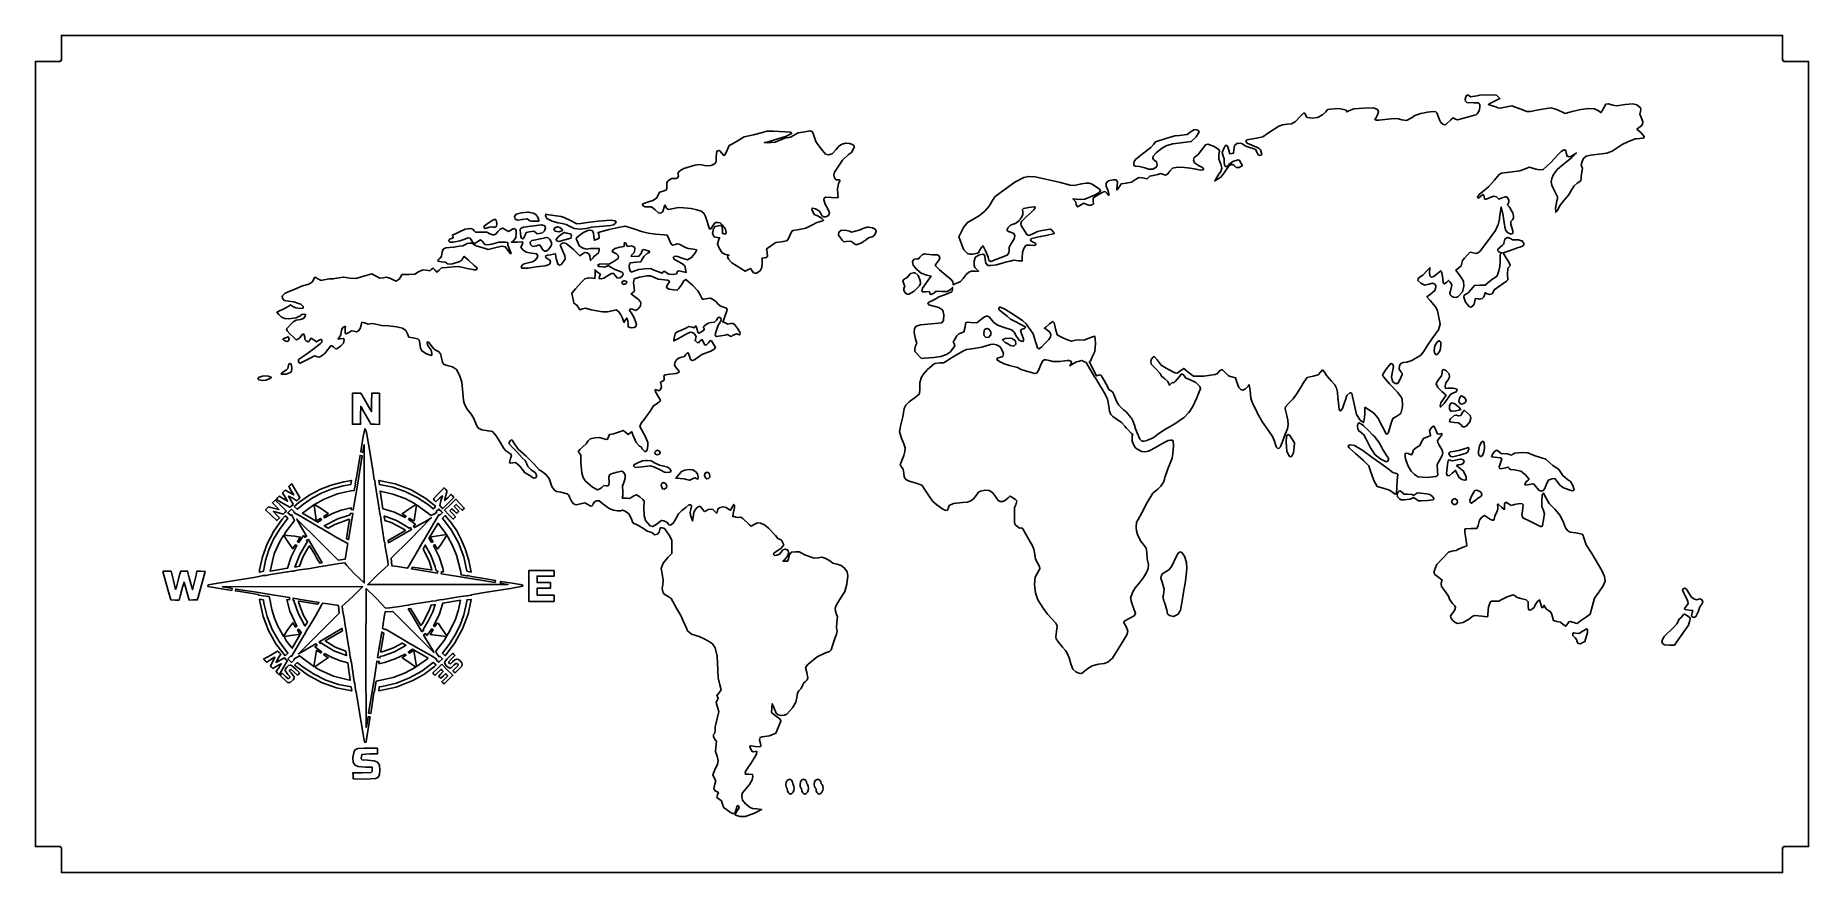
# Model space of a CAD drawing. Header units: millimetres. Extents: x 0 to 1200, y 0 to 567.
import ezdxf

# ---------------------------------------------------------------- set-up
doc = ezdxf.new("R2010")
doc.units = ezdxf.units.MM
doc.layers.get('0').update_dxf_attribs({"linetype": 'CONTINUOUS'})

msp = doc.modelspace()

# ---------------------------------------------------------------- linework, layer by layer
for points in [[(16.9, 16.9), (17.6, 16.9), (17.6, 0), (1182.4, 0), (1182.4, 16.9), (1183.1, 16.9), (1183.1, 17.6), (1200, 17.6), (1200, 549), (1183.1, 549), (1183.1, 549.7), (1182.4, 549.7), (1182.4, 566.6), (17.6, 566.6), (17.6, 549.7), (16.9, 549.7), (16.9, 549), (0, 549), (0, 17.6), (16.9, 17.6)], [(1009.4, 515.1), (1005.3, 516.8), (999.2, 519), (995.8, 518.4), (991.3, 517.5), (989.8, 517.6), (988.3, 518.2), (985.2, 519.2), (983.3, 519.9), (984.7, 520.8), (991.1, 524), (988.8, 526.3), (983, 526.5), (983, 526.5), (983, 526.5), (977.5, 526.2), (975.7, 525.8), (972.6, 525.4), (971.1, 525), (970.6, 525.7), (969.6, 526.3), (968.7, 526.1), (968, 525.1), (967.7, 523.6), (967.9, 522.1), (968.8, 521.3), (973.4, 520.9), (976.4, 521.1), (977, 520.5), (977.5, 519.7), (977.5, 518.1), (977, 515.5), (975.8, 513.5), (975, 512.8), (973.9, 512.7), (970.7, 511.7), (965.8, 510.3), (962.5, 509.5), (961.1, 510), (959.5, 510.8), (957.8, 509.4), (954.6, 506.4), (953.7, 506.2), (952.6, 506.6), (951.2, 507.7), (950.3, 509.4), (948.5, 514.3), (947.7, 515), (945.8, 515.1), (942.1, 514.8), (937.7, 513.8), (933.6, 512.4), (931.7, 511.1), (927.8, 509), (924.8, 509.5), (922.5, 510.2), (919.6, 510.3), (909.1, 509.3), (907.4, 509.2), (906.5, 509.6), (907.1, 510.6), (908.3, 512.9), (908.9, 515), (908.2, 516.6), (905.5, 517.6), (898.8, 517.5), (892.3, 517), (888.9, 515.6), (887.6, 514.9), (887.4, 515.4), (887.1, 516), (885.3, 516.6), (882, 517.2), (879, 517), (876.4, 516.7), (874.5, 516.4), (873.3, 514.9), (871.1, 512.8), (867.7, 511), (864.2, 510.6), (861.1, 511), (860.3, 511.4), (859.8, 512.6), (859.2, 513.9), (858.4, 514.2), (856, 511.7), (852.8, 508.4), (850.1, 506.8), (847.2, 506.5), (844, 506.1), (841.4, 505.3), (834.4, 500.8), (830.6, 498.1), (826.4, 497.1), (819.9, 496), (819.2, 495.1), (820, 493.8), (826.3, 491.1), (828.3, 490.2), (829.1, 489.1), (829.9, 486.3), (829.5, 485.6), (828.6, 485.4), (827.6, 485.9), (826.9, 487.5), (825.8, 489.4), (823.5, 490.4), (821, 490.9), (818.8, 492), (816.4, 493.4), (813.6, 493.6), (811.6, 492.1), (811.1, 489.2), (810.9, 487), (809.8, 486.6), (808.4, 486.5), (807.6, 488.9), (806.8, 491.6), (805.8, 492.3), (805.2, 491.9), (804.2, 490.2), (803.1, 487.3), (803.8, 484.8), (804.4, 483.2), (804.6, 481.1), (804.8, 478.8), (805.4, 477.8), (806.3, 477.9), (807.7, 479.2), (810.4, 481.3), (813.9, 482.4), (814.8, 482.3), (815.2, 481.6), (816.1, 479.9), (816.8, 478.7), (814.6, 477.3), (812.7, 477.3), (811.3, 478.5), (810.4, 479.3), (809.5, 479.3), (807.9, 478.7), (804.4, 473.7), (802.9, 471.7), (802.2, 470.7), (801.9, 470.4), (798.1, 468.2), (800.5, 472.1), (802.2, 474.5), (803, 476.8), (802.2, 479.5), (801, 482.9), (800.9, 485.8), (801.3, 488.2), (801, 489.5), (797.3, 491.6), (793.4, 493.1), (791.9, 492.6), (790, 490.2), (788.3, 487.8), (787.3, 486.5), (785.8, 485.1), (784.3, 484.1), (783.8, 482.3), (784.5, 480.3), (787.1, 478.7), (789.8, 477.2), (790.5, 476.4), (790.2, 475.7), (788.4, 475.5), (785.4, 476.2), (781.8, 476.8), (777.6, 477.2), (773.1, 477.5), (769.6, 476.7), (767.8, 474.8), (766.1, 472.8), (764.8, 472), (763.4, 472.6), (761.6, 473.1), (759.7, 472.6), (756.5, 471.8), (754.1, 471.4), (753, 470.3), (752.3, 469.6), (749.3, 470.2), (746.7, 470.4), (744.5, 469.1), (741.8, 467.4), (738.1, 466.7), (734.9, 466.1), (733.6, 464.4), (732.4, 462.4), (731.9, 462.1), (732.1, 465.3), (732.4, 467.3), (731.9, 468.4), (731.2, 468.8), (729.4, 468.8), (726.1, 468.1), (724.6, 466.7), (724.7, 464.6), (725.7, 461.9), (726.5, 459.4), (726.4, 458.3), (725.4, 459.6), (723.9, 460.9), (722.3, 460.5), (720.3, 459.3), (718.2, 458.1), (716.3, 457), (715.8, 456.3), (715.9, 454.5), (716, 452.6), (715.3, 452.1), (713.6, 451.6), (711.5, 452.3), (709.4, 453), (707.7, 451.9), (705.3, 450.5), (704.7, 451), (704.4, 452.4), (703.8, 454.3), (702.6, 455.6), (702.1, 456.1), (704.4, 455.8), (707.4, 455.5), (710.3, 455.8), (716.7, 458.4), (719.8, 460.4), (720.9, 461.6), (719.8, 462.9), (717.5, 464.3), (715.1, 466), (713.1, 466.7), (710.9, 466.7), (708, 466.1), (702.9, 465.1), (700.3, 465.3), (693.7, 467), (676.7, 470.9), (672.3, 471.2), (669, 470.5), (662.9, 467.2), (653.7, 460.8), (649.3, 457.3), (647.7, 454.8), (645.5, 451), (642.6, 447.7), (639, 444.8), (634.3, 442.1), (630.8, 439.9), (628, 436.6), (624.9, 430.3), (626, 427.4), (627.1, 424.3), (628.2, 421.4), (630.8, 419.1), (632.3, 418.6), (634.3, 418.6), (637.5, 419.2), (638.5, 419.8), (639, 421), (640.4, 423.6), (641.1, 424.2), (641.5, 424), (643, 420.9), (643.1, 420.9), (643.3, 420.4), (643.3, 420.4), (644.7, 416.5), (645.2, 414.3), (646.6, 413.5), (657.7, 418), (658.8, 419.5), (659, 421.3), (659.1, 423.4), (660.5, 426), (662.3, 429), (662.8, 431), (662.2, 432.6), (660, 433.5), (659.7, 433.6), (659.1, 433.7), (659.1, 433.8), (657.8, 434.3), (657.5, 434.9), (658.4, 436.6), (659.9, 438.2), (662.3, 439.1), (662.6, 439.2), (663.9, 439.8), (663.9, 439.8), (665.8, 441.3), (665.9, 441.4), (665.7, 441.3), (666.6, 442.3), (666.5, 442.2), (667.5, 443.8), (668.2, 445.5), (668.3, 447), (668, 448.8), (668.6, 449.4), (672.3, 450.2), (675.7, 450.6), (676, 450.6), (676.7, 450.3), (676.4, 449.5), (675.7, 448.6), (675.6, 448.6), (675.4, 448.4), (675.4, 448.4), (674.5, 447.5), (674.4, 447.4), (674.4, 447.3), (670.1, 443.5), (667.3, 440.6), (666.9, 439.4), (667.1, 438), (671, 431.8), (672.6, 431.3), (675.4, 432.6), (678.1, 434), (680.1, 434.3), (683.9, 435), (686.9, 435.6), (687.8, 434.9), (689.1, 433.4), (689.6, 432.7), (689.6, 432.7), (689.2, 432.5), (689.2, 432.5), (688.8, 432.3), (684.9, 431.5), (680.4, 430.6), (680.4, 430.6), (680.1, 430.6), (680.1, 430.6), (674.2, 429.2), (673.4, 428.3), (673.7, 427.6), (675.2, 426.8), (677.1, 425.7), (677, 424.9), (676, 424.5), (673.1, 424.7), (671, 424.7), (670.1, 424.2), (668.9, 422.5), (668, 419.6), (667.9, 416.1), (667.9, 414), (665.4, 414.1), (662.1, 414.4), (659.7, 413.9), (657.5, 413.4), (654.3, 412.5), (650.4, 411.4), (646.5, 410.8), (644.5, 410.9), (643.2, 412.5), (642.8, 414.9), (642.5, 417.5), (641.6, 418.5), (641.6, 418.5), (641.6, 418.5), (641.2, 418.5), (641.2, 418.5), (638.2, 417.9), (635.9, 416.3), (635.2, 413.9), (635.3, 411), (635.8, 409.6), (637, 408.3), (638.4, 406.9), (636.3, 407), (633.6, 407), (631.6, 406.3), (629.8, 404.8), (627.8, 402.2), (626.1, 400), (624.6, 399.3), (622.2, 398.4), (621.1, 397.8), (621.2, 398.4), (620.9, 399.8), (619.8, 401.5), (616.2, 404.4), (611.8, 408), (609, 411), (609.7, 412), (611.6, 414.8), (612, 416.2), (611.3, 417.7), (610.2, 418.1), (607.1, 418.2), (603, 418.5), (601.7, 418.8), (600.1, 418.2), (598.6, 416.5), (597.7, 415.4), (596.4, 415.4), (594.7, 415.2), (593.8, 414.1), (593.6, 413.4), (594, 411.2), (596.5, 408.2), (599.5, 405.6), (603.2, 404.4), (606.1, 403.6), (605.3, 402.6), (600.3, 395.6), (599.8, 393.5), (600.3, 393), (602.3, 393), (604.9, 393.3), (605.2, 392.9), (605.4, 391.7), (606.3, 391.3), (608, 392.2), (609.7, 393.5), (613.1, 393.4), (617.3, 393.4), (619.5, 394.9), (620.6, 396.1), (620.6, 394.8), (620.1, 393.1), (615.8, 391.3), (611.5, 389.6), (609.3, 388.3), (606.6, 386.9), (604.7, 386.1), (603.9, 385), (604.7, 384.2), (607, 383.6), (611.5, 382.5), (614.2, 380.6), (614.7, 377.4), (614.5, 373.7), (613.5, 372.1), (603.9, 371.1), (598.9, 370.7), (596.1, 369.8), (595, 368.3), (594.8, 365.5), (595.7, 361), (596.5, 358.4), (595.7, 356.6), (595.1, 354.5), (595.2, 352.7), (599.6, 348), (601.6, 348.2), (607.9, 348.6), (607.9, 348.6), (607.9, 348.6), (608, 348.6), (608, 348.6), (612.7, 349.2), (616.6, 350.7), (619.2, 352.4), (619.2, 352.4), (619.6, 353), (621.2, 354.9), (622.2, 356.6), (621.7, 358), (621.1, 359.1), (623.6, 363.3), (624.7, 364.4), (624.7, 364.4), (624.9, 364.6), (625, 364.6), (626.3, 365.1), (628.4, 366.1), (629.2, 369.3), (629.5, 371.4), (630, 372.4), (631.1, 372.6), (633.1, 372.3), (637.1, 372.2), (640.5, 374.8), (642.3, 376.2), (643.7, 376.6), (644.4, 376.6), (645.7, 376), (646.6, 374.7), (648.5, 372.6), (651.2, 370.5), (656.2, 368.7), (660.6, 367.4), (662.3, 365.8), (664, 362.9), (666, 360.2), (668, 359.4), (668.1, 359.4), (668.4, 359.6), (668.3, 359.6), (668.6, 359.9), (668.6, 361.2), (667.5, 364.3), (667.6, 364.3), (667.4, 364.7), (667.4, 364.7), (666.7, 367.1), (667.7, 367.7), (669.4, 368.3), (670.2, 369.1), (663.5, 372.8), (659.9, 374.5), (657.6, 376.5), (654.4, 379.1), (652.4, 380.7), (652, 381.9), (652.3, 382.6), (653.1, 382.8), (656.4, 381.2), (660.8, 378.3), (665.2, 375.5), (668.3, 373.4), (670.5, 371.4), (673.7, 366.8), (675.3, 364.7), (676.6, 360.1), (677.1, 358.5), (677.1, 358.5), (677.2, 358.1), (677.2, 358.1), (678.2, 355.2), (679.1, 354.6), (680.9, 355.6), (681, 355.6), (681.2, 355.8), (681.1, 355.8), (683.1, 358.1), (685.8, 360.9), (686.9, 362.5), (687.2, 364.3), (686.3, 366.1), (684.3, 367.6), (682.9, 368.4), (683.9, 369.1), (686.4, 371.4), (688.6, 373.1), (688.6, 373.1), (689.5, 372), (690.4, 368), (691.4, 364), (694.3, 362.4), (697.8, 360.7), (701.1, 359.7), (703.8, 360.3), (706.5, 360.5), (709.5, 360.4), (715.4, 362.6), (717, 363), (717.4, 358.4), (716.9, 352.8), (715.7, 349.9), (714.6, 347.3), (714, 346.1), (713.2, 345.9), (718.1, 336.2), (720.1, 336.9), (721.2, 336.4), (723.3, 333), (725.5, 329), (726.2, 327.4), (726.2, 327.4), (726.3, 327.2), (726.3, 327.2), (727.7, 326.1), (729, 325.3), (729.8, 323.5), (731.7, 319), (731.7, 319), (731.8, 318.7), (731.9, 318.7), (733.2, 316.4), (736.4, 313.2), (737.9, 312), (737.9, 312), (738.3, 311.6), (738.3, 311.6), (741.4, 308), (741.4, 308.1), (741.5, 307.7), (741.7, 307.5), (742.4, 306.1), (742.6, 305.8), (743.8, 302.8), (744.6, 300.3), (747.5, 293.3), (748.8, 292.1), (750.4, 292), (752.4, 292.5), (752.4, 292.5), (752.7, 292.6), (756.4, 294.3), (759.3, 296.4), (764.4, 300), (768.4, 302.1), (771.7, 304.2), (775, 306.5), (777.5, 308.1), (780.1, 310.9), (780.1, 310.9), (780.4, 311.2), (780.4, 311.2), (781.2, 312.2), (783.6, 315.9), (785.6, 320.4), (785.6, 320.4), (785.8, 320.8), (785.7, 320.7), (785.9, 321.3), (787.6, 325.4), (788.5, 327.5), (788.1, 329.1), (785.3, 331.8), (780.5, 333.9), (778.6, 334.6), (777.6, 335.9), (776.5, 337.4), (775.5, 337.3), (774.5, 336.1), (771.3, 332.3), (770.5, 331.5), (770.5, 331.5), (769.9, 331.8), (769.1, 331.4), (767.6, 329.8), (767.1, 330.7), (766.4, 332.3), (764.4, 334.1), (762.2, 335.9), (761.3, 337.7), (758.3, 341), (755.4, 343.8), (754.8, 345.6), (755.1, 347.2), (756.2, 348.7), (757.2, 349.3), (759.2, 347), (761.8, 343.5), (765.3, 341.3), (769.8, 339), (771.4, 338.3), (772.6, 338.1), (775.8, 340.2), (777.3, 341.2), (780.1, 338.7), (783.8, 335.9), (790.7, 335.9), (798.4, 337.1), (800, 337.8), (801.2, 339.3), (802.4, 340.3), (803.3, 340.2), (805.4, 338.2), (807.4, 336.3), (808.8, 335.8), (812.1, 334.9), (812.9, 332.6), (814.5, 328.3), (815.8, 327), (817.2, 326.6), (818.9, 327.4), (820.7, 329.3), (821.4, 330.2), (822, 326.3), (822.6, 321.2), (823.7, 317.8), (823.6, 317.8), (823.7, 317.5), (823.9, 317.5), (826.8, 311.3), (826.9, 311.1), (830.5, 304.8), (834.3, 299.4), (837.3, 295.2), (838.5, 291.9), (839.8, 288.1), (840.5, 287.3), (841.4, 287.1), (842.6, 288.1), (842.7, 288.4), (843.8, 291.1), (845.9, 296.8), (847.3, 300.4), (847.8, 303.2), (847.6, 306.2), (846.7, 310.3), (845.9, 313.8), (846.1, 315.3), (848.2, 317.8), (851.2, 320.7), (853.4, 323.8), (856.1, 328), (858.4, 332), (860.6, 335), (864.7, 336.1), (868.1, 336.8), (869.6, 338.6), (871.1, 340.2), (872.3, 338.8), (873.9, 336.2), (877.1, 332.6), (879.3, 330.2), (880.5, 327.9), (881.2, 325.1), (881.5, 321.2), (881.6, 320.6), (881.5, 320.6), (881.6, 320.1), (881.6, 320.1), (882.4, 313.1), (883.3, 312.5), (884.5, 314), (886.2, 318.9), (886.2, 318.9), (886.3, 319.2), (887.6, 322.9), (889.5, 324.6), (890.2, 324.8), (890.9, 324.3), (891.3, 322.3), (894, 310), (896.5, 306.3), (898.7, 304.6), (899.3, 306.5), (899.7, 310.6), (899.8, 313.9), (899.7, 314.7), (900.2, 314.7), (905.9, 310.9), (908.5, 307.7), (911.6, 301.6), (914.2, 296.9), (914.8, 296.7), (915.4, 297.5), (917.8, 304.9), (918.7, 307.4), (921.3, 309), (924, 310.8), (924.9, 314.3), (925.1, 315.9), (925.1, 315.9), (925.2, 316.3), (925.2, 316.3), (924.9, 320.6), (924.9, 320.6), (924.8, 320.9), (924.8, 320.9), (924.6, 321.6), (921.8, 325.2), (916.5, 330.8), (912.3, 335.6), (911.6, 337), (914.1, 340.7), (917, 344.3), (917.8, 344.5), (918.6, 343.9), (919.2, 342.6), (918.6, 340.3), (917.8, 335.6), (918.1, 333.6), (918.7, 332.2), (920.3, 331), (922, 331), (923.7, 333.9), (925, 337.2), (924.9, 338.1), (924.3, 338.7), (923, 340.7), (923.2, 343.3), (924.4, 344.7), (925.9, 345.2), (928.2, 345.5), (931.5, 346.7), (937.7, 350.3), (939.5, 352.5), (941.9, 356.5), (945.3, 361.6), (949.5, 367.4), (950.8, 371.1), (948.9, 380.3), (948.5, 381.3), (947.5, 382.9), (947.5, 382.9), (943.9, 387.2), (941.7, 389.8), (944.1, 391.6), (947, 394), (947.8, 396.3), (947.7, 397.4), (947, 398.2), (945.6, 398.9), (943.1, 398.2), (940.2, 397.5), (937.7, 398.9), (935.6, 400.8), (935.9, 402.2), (937.2, 403.2), (939, 404.3), (941.6, 407.2), (943.4, 409.2), (943.8, 409.4), (943.7, 408.9), (943.5, 406.3), (943.6, 403.8), (944.7, 403), (946.4, 403.4), (948.8, 405.5), (951.1, 407.3), (951.9, 406), (952.5, 402.2), (952.8, 399.1), (953.7, 398.4), (955.2, 399.6), (956.3, 400.8), (957.3, 399.9), (958.2, 398.7), (958.6, 397.5), (957.7, 393.8), (957.2, 392.1), (957.4, 391.1), (958.3, 390.2), (959.7, 389.5), (961.2, 389.3), (962.6, 389.7), (965.8, 393), (966.7, 396.6), (966.5, 400.4), (964.4, 403.4), (961.4, 407.8), (963.2, 409.1), (964.9, 410.6), (965.3, 412.4), (965.7, 414.2), (967.1, 415.9), (969.4, 418.4), (971, 419.9), (975.2, 419.1), (976.7, 419.6), (977.8, 420.7), (985.6, 431.1), (988.2, 434.6), (989.8, 438.1), (989.8, 438.1), (989.9, 438.4), (989.9, 438.4), (990.8, 442.3), (990.8, 442.3), (990.9, 443.1), (990.9, 443.1), (991.4, 446.2), (991.9, 450.5), (992.5, 448.7), (993.3, 444.7), (993.3, 444.7), (993.5, 443), (993.5, 443), (994.4, 437.1), (994.4, 437.1), (994.4, 436.8), (994.5, 436.8), (995.1, 434.6), (996.5, 433), (998.4, 432.3), (999.3, 432.3), (999.8, 432.7), (999.9, 434.3), (999, 437.4), (998.6, 438.8), (998.6, 438.8), (998.5, 439.1), (998.5, 439.1), (998.5, 439.1), (998.6, 440.6), (999.6, 441.9), (1000.4, 442.9), (1000.4, 444.2), (999.8, 446.6), (998.4, 449.1), (998.4, 449.2), (998.3, 449.4), (997.4, 450.5), (996.3, 451.7), (996.5, 452.4), (997.1, 453.8), (997.2, 454.8), (996.6, 456.1), (995.8, 457.4), (994.7, 457.3), (990.8, 456), (990.4, 455.8), (990, 456.3), (988.8, 457.4), (986.7, 457.8), (984, 456.7), (981.2, 455.6), (980.6, 456), (980.5, 457.1), (980.2, 458.4), (979.6, 459), (977.9, 457.7), (976.8, 456.6), (976.3, 456.6), (975.9, 457.4), (977.2, 459.2), (980.4, 461.6), (983.6, 464.3), (987.4, 468.7), (990.6, 472.5), (992.2, 473.4), (997.7, 474), (1004.7, 474.9), (1008.9, 476.5), (1010.9, 477.4), (1011.9, 477.3), (1015.5, 476), (1018.1, 475.6), (1020.4, 475.8), (1025.4, 480.4), (1030.6, 486.1), (1032.6, 488.1), (1034.6, 489.1), (1034.9, 489.2), (1035.7, 488.8), (1036, 487.1), (1036.6, 485), (1037.9, 484.4), (1039.5, 484.9), (1041.7, 486.3), (1042.9, 487.1), (1039.8, 483.9), (1034, 479.2), (1030, 476.2), (1027.4, 472.4), (1026.3, 469.8), (1025.9, 467.5), (1026.3, 465.3), (1027.4, 462.9), (1029.9, 457.8), (1029.9, 457.8), (1029.9, 457.6), (1030, 457.6), (1030.1, 456.1), (1029.7, 454.6), (1028.7, 449.7), (1028.9, 446.9), (1030, 448.3), (1032, 451.7), (1034.7, 455.1), (1037.5, 458.6), (1039.8, 462.4), (1041.3, 464.8), (1043.5, 466.6), (1045.8, 468.3), (1046.1, 470.2), (1046.1, 470.8), (1046.1, 470.9), (1046.2, 471.2), (1046.1, 471.2), (1046.6, 474.2), (1047.1, 476.8), (1046.6, 477.7), (1046.1, 479.1), (1046.7, 481.3), (1047.7, 483.4), (1049.5, 484.8), (1052.7, 485.6), (1058.1, 486.2), (1063.6, 487), (1067, 488.2), (1070.4, 490.5), (1073.8, 492.8), (1077.6, 494.7), (1082.6, 496.6), (1085.9, 496.9), (1088.2, 497.2), (1088.8, 498.2), (1086.8, 500.6), (1086.8, 500.6), (1086.5, 500.9), (1086.5, 500.9), (1085.7, 501.5), (1083.9, 503.1), (1085, 504), (1086.8, 505.2), (1087.7, 506.5), (1087.9, 508.1), (1087, 510.6), (1085.9, 513.4), (1086.2, 515.2), (1086.5, 516.5), (1086.2, 517.7), (1083.9, 519.6), (1081.1, 520.3), (1075.9, 519.8), (1070.3, 519), (1067.6, 519.5), (1064.6, 520.3), (1062.7, 520.1), (1060.4, 515.6), (1059.5, 514.4), (1057.8, 515.5), (1055.2, 517), (1051.3, 517.1), (1045.9, 516.5), (1040, 515.1), (1035.2, 513.9), (1033, 514.9), (1028.9, 516.8), (1025.6, 517.7), (1017.2, 516.3), (1011.8, 515.1)], [(434.6, 470.3), (435.3, 471.3), (435, 472.4), (434.8, 473.5), (436.1, 475), (438.7, 476.6), (446.2, 478.9), (449.9, 479.2), (452.7, 478.7), (454.9, 478.3), (457, 478.5), (458.9, 479.2), (460.3, 480.3), (460.7, 481.4), (460.8, 484.4), (461.2, 488.3), (462.4, 488.8), (463.1, 488.5), (464.3, 487.2), (465.8, 485.4), (466.8, 486), (468.1, 489), (469.4, 492.1), (471.8, 493.2), (475.5, 495.5), (479.6, 497.9), (485.9, 499.4), (492, 500.9), (495, 501.9), (499.4, 501.9), (511.2, 501.1), (511.7, 500.2), (508.2, 498.5), (495.8, 494.5), (493.3, 494.1), (495.2, 493.9), (500.6, 494.4), (505, 496.2), (507.8, 497.3), (509.8, 497.6), (511.1, 497.8), (513.1, 499), (516.1, 500.6), (519.4, 501.2), (523.2, 501.8), (524.6, 502.1), (524.6, 502.1), (525.9, 501.3), (527, 498.3), (528.2, 494.9), (529.6, 492.7), (531.8, 489.8), (534.7, 486.3), (536.8, 485.7), (539.2, 486.4), (542, 489.4), (544, 491.8), (546, 493.1), (548.2, 493.6), (551, 493.4), (552.9, 492.9), (553.9, 492.2), (554.1, 491), (553.5, 489.4), (552.2, 487.5), (550.3, 486.1), (546.3, 482.1), (540.8, 474.1), (540.4, 472.1), (540.8, 470.3), (541.8, 469), (543.3, 468.8), (544.1, 468.8), (544.5, 468.3), (543.6, 466.2), (542.8, 462.9), (543.1, 459.1), (543.2, 457.4), (542.8, 456.6), (538.8, 457), (534.7, 457.2), (533.8, 456.5), (533.5, 455.3), (534.5, 452.4), (536.6, 448.7), (537.4, 446.6), (536.7, 444.8), (535, 443.8), (533.4, 443.8), (532.1, 444.8), (531.3, 446.6), (530.4, 448), (527.9, 449.2), (525.8, 449.8), (525.5, 448.8), (527, 445.4), (528.2, 445), (530, 444.4), (532.2, 442.8), (533.4, 441.5), (532.9, 441.1), (530.7, 440.5), (528.9, 440.1), (526.4, 438.6), (521.4, 436.1), (515.7, 435.1), (512.7, 434.7), (511.8, 434.1), (509.3, 428.3), (508.3, 427.5), (504.8, 427), (501, 426.5), (499.1, 425.1), (496.5, 423.4), (494.7, 422.1), (495.1, 419.9), (495.4, 417.1), (494.6, 416.4), (493.2, 416.1), (491.8, 415.9), (491.9, 413), (491.7, 409.6), (490.4, 407.3), (488.1, 405.7), (486.9, 405.6), (485.9, 406), (484.9, 407.5), (484.1, 408.9), (483.1, 408.5), (480.4, 407), (478.5, 408.2), (474.2, 410.8), (471.2, 412.6), (469.1, 415.2), (468.4, 416.7), (468.9, 417.6), (469.4, 418), (468.8, 418), (466.6, 418.5), (464.8, 419.5), (462.8, 422.7), (461.6, 425.6), (462.3, 427.8), (463, 429.7), (461.4, 429.9), (459.3, 430.2), (458.2, 432.6), (458.8, 435.9), (460, 437.4), (462.2, 437.8), (463.5, 438), (464.2, 437.9), (464.8, 437), (464.9, 434.4), (464.9, 432.7), (465.8, 432.3), (467, 432), (467.5, 433.2), (467, 435.5), (464.9, 438.2), (463.3, 439.7), (462, 440.1), (460.1, 440), (458.9, 438.5), (457, 435.7), (456.4, 435.5), (455.9, 436.1), (454.8, 439.9), (453.5, 444.1), (452.3, 446.4), (450.5, 447.7), (447.6, 448.5), (443.8, 449.4), (438.8, 450), (435.2, 450.2), (432.9, 449.7), (428.5, 448.9), (427.3, 449.4), (426.6, 450.6), (426, 451.8), (425.8, 451), (424.7, 447.4), (423.4, 446.6), (422, 446.4), (419.4, 448.5), (416.9, 450.5), (414.6, 450.6), (412.6, 450.6), (411.3, 451.3), (410.8, 452), (411.1, 452.6), (414.3, 453.7), (417.9, 454.8), (420.4, 456.4), (421.2, 458.1), (422.4, 460.5), (424.8, 461.3), (426.6, 461.9), (427.2, 462.7), (427.3, 464.7), (427.4, 466.8), (428, 467.9), (429.7, 469.3), (430.8, 469.8), (432.3, 469.8), (433.7, 469.8)], [(784, 502.7), (784.9, 502.9), (786.7, 502.5), (787.5, 501.4), (785.6, 497.9), (782.2, 494.8), (778.8, 494.3), (769.8, 493.3), (765.7, 492.1), (762.8, 490.5), (758.8, 487.3), (756.5, 484.8), (756.3, 483.3), (757.2, 482.3), (758.6, 481.1), (759.1, 479.2), (759, 478.1), (758.3, 477.2), (756.2, 476.1), (753.3, 476.1), (750.9, 476.9), (747.2, 477.8), (744.5, 478.2), (743.4, 478.7), (743.3, 480.1), (743.6, 481.3), (744.5, 482.6), (749.3, 486.4), (754.9, 490.8), (756.8, 493.1), (758.1, 494.6), (765.1, 496.9), (771.2, 498.7), (774.3, 499), (779.4, 499.6), (782.2, 501.5)], [(328.9, 446.5), (333.2, 446.9), (333.2, 446.9), (333.2, 446.9), (333.6, 446.9), (336.8, 446.4), (338.6, 445.5), (340.1, 443.6), (340.6, 441.6), (340.6, 440.9), (338.3, 440.8), (335.5, 440.9), (334.5, 441.1), (333.7, 441.9), (332.7, 442.6), (329.5, 442), (326.4, 441.5), (324.6, 442.3), (324.1, 444.1), (325.3, 445.6)], [(364.7, 435.9), (360.9, 437.7), (359.2, 438.7), (356.4, 439.3), (353.5, 439.8), (349.8, 441), (346, 442.8), (345.3, 444.5), (345.5, 445.7), (345.9, 445.5), (355.7, 444.1), (357.9, 443.5), (362.1, 441.3), (366.5, 439.2), (369.1, 439.4), (373.7, 440), (380.9, 440.9), (389.5, 441.5), (392, 441.2), (393, 440.5), (392.3, 439.3), (391.2, 438.5), (389.2, 437.9), (381.8, 437.2), (376.3, 436.8), (372.7, 436), (368.7, 435.4)], [(478, 51.7), (478.5, 49), (480.5, 46.6), (483.7, 44.1), (485.3, 43.4), (488.3, 43.2), (491.4, 42.7), (486.1, 39.9), (480.3, 37.9), (477, 38), (477, 38), (474.5, 38.7), (473.4, 39.4), (474.9, 41.7), (476.2, 43.8), (475.7, 45.2), (475.1, 45.3), (474.6, 44.9), (474.4, 43.4), (473.6, 40.7), (472.8, 40), (471.8, 39.9), (469.8, 41.2), (467.4, 42.8), (465.9, 43.8), (464.7, 46.9), (464.3, 48.5), (462.7, 49.7), (461.2, 50.9), (461.7, 52.5), (462.2, 54.2), (460.9, 54.9), (459.8, 55.5), (459.2, 57), (459.9, 59.9), (460.4, 62.1), (459.3, 64), (458.5, 66.1), (459.8, 69.5), (461.5, 73.3), (462.1, 75.9), (461.3, 78.8), (460.3, 82), (460.5, 84.6), (460.9, 88.7), (459.9, 90.3), (458.9, 91.9), (459, 93.4), (459.8, 94.4), (460, 96.7), (460, 98.7), (460.5, 100.4), (462.5, 109.1), (461, 114.3), (460.6, 115.4), (461.3, 116.4), (462, 117.8), (461.6, 119), (461.1, 119.8), (462.6, 121.5), (464, 123.6), (463.2, 127.1), (462.1, 131.7), (461.8, 137), (461.4, 146.5), (460.1, 152.2), (458.1, 154.7), (455.4, 156.6), (452.2, 158.4), (449.1, 159.7), (444.1, 161.4), (441.3, 163.7), (440.7, 165.5), (438.2, 170.9), (436.7, 173.9), (434.1, 178.6), (431.4, 183.5), (430.3, 185.5), (428.3, 186.8), (425.6, 188.5), (424.5, 190.1), (424.2, 192.2), (424.6, 194.9), (424.9, 198), (424.1, 202.1), (423.5, 205.7), (424.8, 209.4), (428, 213.2), (430.6, 215.9), (430.8, 219.3), (430.6, 224.9), (428.9, 228.3), (427.4, 230.6), (425.8, 232.8), (424.1, 233.4), (422.7, 233.3), (422.5, 232.3), (422.2, 230.4), (420.9, 229), (419.2, 228.6), (418, 229.5), (416.5, 230.3), (414.1, 231.1), (411.6, 232.9), (407.6, 235.1), (404.3, 236.8), (403.1, 239.8), (401.7, 242.8), (399, 244.7), (397.2, 245.2), (396, 244.8), (393.9, 244.9), (391.3, 245.4), (388.2, 246.4), (384.1, 249.6), (381.6, 251.5), (379.7, 251.6), (378.4, 251), (377.4, 249.5), (376.7, 248.3), (375.8, 247.9), (373.4, 249.3), (371.7, 250.2), (368.9, 249.5), (365.9, 248.8), (364.2, 249.5), (362.8, 251.4), (361.5, 254.2), (360.9, 255.5), (359.8, 256.4), (355.6, 257.5), (352.6, 257.9), (351.1, 259), (349.4, 261.2), (348.6, 264), (347.7, 266.8), (345.2, 269.7), (342.4, 271.7), (340.8, 272.7), (337.6, 276.4), (332, 281.9), (326.7, 286.5), (324.2, 290.1), (322.6, 292.7), (322, 292.8), (321.3, 292.2), (320.6, 291.2), (320.6, 290.1), (323.1, 287.4), (325.9, 284.8), (329.5, 280.8), (331.5, 278.8), (332.6, 276.6), (333.3, 274.8), (335.6, 272.7), (338.4, 270.5), (339.2, 268.7), (339, 267.7), (338.3, 267.1), (337.4, 267), (336.3, 267.4), (334.6, 268.8), (332.5, 269.9), (330.9, 270.7), (330.3, 271.9), (327.8, 275), (324.9, 277.6), (323, 277.3), (321.6, 277.1), (320.8, 277.5), (321.4, 280.3), (322.1, 282.4), (321.5, 283.4), (319.7, 284.5), (318.4, 285.4), (317.1, 287), (314.5, 291.3), (311.8, 295.6), (309.5, 298.2), (308.4, 298.8), (306.3, 298.9), (302, 299.7), (299.4, 301.1), (298, 304), (296.5, 307.9), (294.8, 310.2), (292.2, 313.6), (290.3, 317.1), (289.6, 319.5), (289.2, 324.6), (288.6, 332), (287.2, 335.9), (285.7, 339.3), (285, 340.6), (282.2, 342.2), (278.6, 343.3), (276.6, 343.8), (275.5, 345.3), (274.8, 348.4), (274.1, 351.2), (272.8, 352.6), (271.3, 353.3), (269.6, 354.4), (267.7, 356.8), (266.3, 358.8), (265.4, 359.3), (265, 358.8), (265.4, 357.2), (266.5, 355.3), (267.8, 353.7), (268.3, 351.4), (268.2, 350.3), (267.7, 350), (264.7, 351.2), (261.6, 353.1), (260.6, 355), (260.1, 358), (259.7, 360.4), (258.7, 361.3), (255.3, 362), (252.8, 362.4), (251.8, 364.6), (250.6, 367), (248.5, 368.4), (244.4, 369.4), (238.9, 370), (234.3, 370.3), (230.3, 371.1), (227.8, 371.7), (226.4, 371.5), (225.2, 371.3), (222.7, 372.2), (220.9, 372.5), (220.4, 370.6), (219.7, 368.3), (218.6, 366.7), (217.2, 366.1), (215.5, 366.4), (214, 366.7), (212.6, 365.8), (210.3, 364.6), (209.7, 365.1), (209.5, 366.2), (209.7, 368.5), (209.8, 369.5), (209.4, 369.6), (208.3, 369.1), (207.3, 367.8), (207, 365.7), (206.7, 364), (205.6, 362.2), (204.7, 361.2), (206.1, 361.3), (208.5, 361.5), (208.9, 360.6), (208.4, 358.4), (206.5, 356.2), (203.9, 354.6), (202.8, 354.8), (201.6, 355.8), (200.6, 356.5), (199.9, 356.6), (198.2, 354.3), (195.6, 351.1), (192.9, 349.2), (191.7, 348.8), (190.3, 349.2), (188.8, 349.7), (186.4, 348.3), (179.2, 344.7), (178, 345.5), (178, 347.2), (179.4, 348.2), (182.8, 350.5), (187.8, 354.1), (193, 358), (193.9, 359.1), (193.9, 360.1), (193.5, 360.7), (192.8, 360.9), (191, 359.8), (190.2, 359.3), (188.3, 360.5), (186.5, 361.7), (185.7, 360.5), (185.2, 359.6), (184.5, 359.3), (183.1, 360), (182.4, 360.9), (182.2, 362.5), (181.7, 364.4), (180.8, 364.5), (180.1, 363.5), (178.9, 362), (177.2, 360.8), (176.4, 360.5), (175, 361.9), (172.1, 364.7), (170.4, 366.7), (170, 368.1), (174.4, 372.7), (176.5, 373.8), (179.4, 374.4), (181.4, 375.1), (182.6, 376.5), (182.8, 377.8), (181.7, 378), (180.2, 377.7), (179.1, 376.8), (176.4, 375.4), (171.5, 374.9), (168.7, 375.1), (166.6, 376), (164.6, 377.7), (163.4, 379.3), (168.9, 382.1), (171.5, 383.4), (172.6, 384.2), (173.8, 383.4), (176.3, 382.2), (179.2, 381.8), (181.2, 382.1), (181.2, 383.2), (179.6, 384.8), (177.4, 385.5), (174.9, 386.2), (171.3, 386.7), (168.4, 387.1), (167.2, 388.8), (166.9, 389.7), (167.1, 390.4), (169, 392.2), (171.1, 393.1), (176.3, 395), (179.5, 396.7), (181.6, 397.3), (185, 398.3), (187.4, 399.8), (188.5, 401.9), (189, 402.9), (192.5, 401.2), (193.3, 400.7), (195.1, 401.3), (199.1, 401.8), (201.3, 401.8), (203.9, 402.4), (208.5, 403.1), (213.1, 402.3), (216.8, 402), (222.9, 403.8), (227.7, 405.3), (229.6, 404.1), (233, 402.3), (235.5, 402.5), (237.4, 402.9), (239.9, 402.4), (242.6, 401), (244.1, 400.3), (246.1, 401.7), (247.4, 403.7), (247.6, 404.3), (248.4, 404.7), (252.7, 404.9), (256.8, 405.1), (259.2, 406.6), (262.1, 407.9), (265.9, 407.5), (266.8, 407.4), (267.8, 408.3), (269.2, 409.2), (270.6, 407.7), (271.7, 406.3), (273.2, 407.8), (274.8, 409.3), (278.1, 409.6), (282.7, 410.1), (286.1, 410.3), (289.5, 409.5), (293, 408.7), (296.2, 408.1), (297.6, 407.8), (298.6, 408.3), (298.9, 409.3), (297.2, 410.6), (293, 414.5), (290.1, 417.1), (289.3, 415.9), (288.5, 414.5), (287.3, 413.5), (282.3, 412), (279.1, 411.9), (278.3, 412.4), (277.2, 413.1), (274.7, 413.4), (272.5, 413.8), (272.4, 414.6), (273.3, 415.5), (274.2, 416.1), (274.7, 417.2), (275.3, 419.9), (276, 421.9), (277.8, 422.8), (280.3, 423), (283.1, 423.4), (287, 423.9), (289.2, 424.2), (290.7, 425), (292.2, 425.8), (293.9, 426.1), (295.5, 426), (296.5, 425.3), (298, 424.3), (301.4, 423.4), (304.3, 422.4), (306.4, 421.8), (311, 422.9), (315.6, 423.9), (317.9, 423.6), (320.3, 420.3), (321.3, 419), (321.9, 419), (321.1, 421.2), (319.8, 424.6), (319.7, 426.1), (319.6, 426.5), (318.1, 426.7), (313.6, 426.6), (308.9, 425.4), (305.9, 424.9), (304.2, 425.2), (302.5, 427.1), (301.3, 428.2), (299.3, 427.1), (297.4, 425.9), (295.9, 426.5), (294.2, 429.4), (292.9, 429.6), (290, 428.6), (287.1, 427.6), (282.9, 426.8), (280.4, 426.7), (279.7, 427.4), (279.9, 428.4), (282, 429.5), (282.7, 429.7), (282.5, 430.7), (282.2, 431.5), (290.9, 435.4), (294.5, 435.9), (295.9, 435.4), (297, 434.3), (297.8, 433.4), (301.6, 433.4), (305.4, 433.4), (307.6, 432.4), (309.5, 431.6), (310.4, 431.6), (311.7, 432.4), (312.9, 433.9), (314.5, 435.6), (316.3, 436.2), (318.2, 435.1), (320.1, 434), (322.4, 435.2), (323.7, 435.9), (324.8, 435.5), (325.3, 434.7), (325.3, 432.5), (325, 429.8), (324.1, 428.4), (323.6, 427.6), (322.1, 426.8), (322.8, 426.6), (326, 426.8), (329.4, 427), (329.8, 426.3), (329.3, 425), (328.6, 423.2), (329.8, 421.6), (332, 419.9), (335.8, 419.3), (339.1, 418.8), (339.9, 417.6), (339.6, 416.1), (338.3, 414.5), (336.3, 413.3), (333.4, 412.6), (330.7, 412), (329.3, 411.1), (328.7, 410), (329.1, 409.1), (333.4, 409.2), (338.9, 410), (345, 410.7), (347.6, 411.5), (348.4, 412.5), (348.5, 413.6), (347.8, 414.7), (346.4, 415.7), (345.1, 416.6), (345.5, 417.5), (346.7, 418), (348.6, 418.2), (350.7, 418.6), (351.8, 418.9), (352, 418.3), (352.5, 415.7), (353.2, 412.7), (353.8, 411.5), (354.7, 411.2), (355.7, 411.6), (356.6, 412.8), (357.8, 414.3), (358.6, 415.2), (358.3, 417.4), (356.7, 421), (355.4, 424.2), (355.4, 425.2), (356, 425.8), (357.5, 426.2), (359.2, 425.8), (361.6, 423.7), (364.1, 421.7), (367.4, 418.5), (368.5, 417.5), (370.2, 418.7), (371.9, 419.8), (373.4, 419.5), (374.7, 418.5), (375.3, 417.5), (375.4, 415.9), (375.7, 414.2), (377.5, 416), (378, 417.1), (379.5, 418.2), (381, 419.4), (381.4, 421.3), (381.4, 422.5), (379, 422.5), (375.6, 422.3), (373, 422), (370.7, 422.6), (368.3, 424.1), (367.2, 426.1), (366.4, 428), (366, 429), (366.4, 429.9), (370.5, 432.9), (373.8, 434.7), (375.3, 434.9), (376.7, 434.5), (377.7, 433), (378, 430.3), (378.3, 428), (380.1, 428.7), (381.4, 429.4), (381.6, 430.1), (381.2, 431.9), (380.8, 433.2), (388.2, 435.3), (394.4, 436.6), (399.1, 437.6), (399.1, 437.6), (404.9, 435.8), (410.2, 434), (414.6, 432.8), (419.7, 432.1), (425.4, 431.7), (427.6, 431.4), (428.9, 428.6), (430.3, 425.4), (431.4, 424.7), (433.2, 425.2), (434.4, 425.6), (435.7, 425.3), (439.9, 423), (441.7, 422.3), (445.4, 421.9), (447.6, 421.5), (446.8, 419.7), (444, 416.3), (441.4, 414.7), (438.4, 415.7), (433.8, 417.2), (432.3, 417.1), (431.7, 416.4), (432.5, 414.9), (434.9, 413.6), (438, 412.1), (439.5, 410.6), (440.4, 406.2), (438.5, 406.7), (435.4, 407.4), (434.5, 406.9), (434.1, 405.9), (434, 405.2), (431.5, 404.9), (428.6, 405.1), (425.6, 407), (424.7, 406.4), (424.1, 405.7), (422.3, 406.5), (419.9, 407.4), (417.7, 408.1), (416.4, 408.9), (412.3, 408.7), (408.4, 408.3), (405.7, 407.4), (403.2, 406.4), (402.8, 406.9), (402.1, 408.4), (401.9, 410.4), (402.1, 411.8), (402.8, 412.7), (406.7, 413.2), (409.6, 413.4), (410.7, 415.1), (412, 417.3), (414, 419), (415.5, 419.9), (415.6, 420.5), (411.5, 421.8), (410.9, 421.4), (409.9, 419.1), (408.4, 417.2), (403.3, 417), (403.2, 417.7), (404.1, 418.6), (405.2, 419.8), (405.7, 421.5), (405.6, 423), (404.6, 423.8), (403.5, 424.2), (402.2, 423.9), (400.7, 423.8), (400.1, 424.9), (399.7, 425.7), (398.9, 426.2), (398.5, 426.2), (398.6, 425.2), (398.3, 423.7), (395.5, 423.2), (392.2, 422.5), (390.3, 420.8), (390.5, 420.2), (391.5, 419.8), (393.2, 418.9), (394.3, 417.7), (394.6, 416.6), (394.3, 415.7), (390.9, 413.4), (388, 411.9), (385.5, 412), (381.8, 411.7), (380.8, 411.4), (380.7, 410.8), (381, 410.3), (382, 410.2), (384, 409.9), (384.8, 409.7), (386.2, 410.2), (387.7, 410.9), (388.3, 410.4), (392.1, 408.2), (396.5, 406.7), (397.5, 405.9), (397.8, 405.1), (397.1, 403.6), (395.5, 402.5), (394, 402.4), (392.6, 404), (391.3, 405.5), (389.8, 405.5), (387.6, 404.2), (384.7, 402.3), (382.9, 401.8), (381.4, 402), (381.8, 403.5), (382.4, 405), (381.3, 405.8), (379.5, 407.1), (378.7, 408), (378.7, 405), (378.6, 402.1), (377.1, 402.3), (374.5, 402.6), (371.7, 401.9), (369.3, 399.5), (365.5, 395.1), (363, 392.2), (363.4, 389.9), (364.2, 386.7), (364.4, 385.4), (365, 384.9), (366.5, 384.1), (367.4, 382.6), (368.5, 381), (370.3, 381.5), (372.3, 382.1), (376.1, 381), (383.8, 379.5), (387.2, 379.6), (390.3, 380.3), (393.1, 380.8), (394.9, 379.6), (396.2, 377.5), (397.2, 375.3), (397.9, 373.3), (398.3, 372.4), (399.2, 374), (400.2, 375.3), (400.9, 373.4), (401.2, 371.2), (401.2, 369.3), (403.1, 368.7), (405.3, 368.9), (406.4, 369.7), (406.7, 371.1), (406.1, 373.1), (405, 375.9), (403.3, 378.7), (402.1, 380.5), (402.4, 381.3), (403.1, 381.6), (405.1, 380.9), (406.4, 380.4), (408.2, 381.8), (409.5, 383.5), (409.8, 385.3), (409.5, 386.4), (407.9, 388.1), (404.6, 390.7), (403.1, 391.7), (404.4, 392.6), (405.5, 393.6), (405.1, 395.7), (404.8, 399.2), (405.3, 401.9), (408.9, 403), (413.9, 403.8), (416.2, 403.9), (418.9, 402.7), (421.5, 401.6), (423.8, 401.5), (427.7, 401), (428.7, 400.5), (429.1, 399.8), (428, 398.3), (427, 396.7), (427.5, 395.5), (428.9, 394.8), (431.8, 394.4), (434.3, 394.2), (435.2, 395), (437.2, 397.9), (438.8, 400.6), (440.1, 401.5), (444.7, 397.5), (448.3, 393.8), (449.7, 391.5), (451, 388.8), (451.3, 388.2), (452.3, 388.1), (455.1, 388.5), (456.8, 388.9), (458.1, 388.2), (460.5, 386.6), (462.1, 384.7), (463.3, 383.5), (465.7, 382.8), (467.7, 382.1), (468.1, 381.1), (467.7, 379.5), (465.2, 372.6), (465.8, 372.5), (467.3, 371.9), (468.7, 371.3), (470.3, 371.7), (472.3, 371.7), (473.4, 370.8), (475.3, 368.1), (476.9, 365.4), (476.7, 363.9), (475.7, 364.1), (474.4, 364.6), (471.7, 363.6), (471, 362.9), (469.7, 363.4), (468.4, 364.1), (466.7, 363.8), (460.9, 362.9), (460.1, 363.6), (460.3, 365), (461.2, 367.8), (462, 370.5), (463.1, 372.2), (464.1, 374), (463.9, 375.3), (462.8, 375.9), (461.9, 375.5), (460.9, 374), (459.6, 372.6), (457.4, 372.3), (455.2, 371.9), (453.1, 370.2), (452, 368.9), (452.2, 368.6), (452.7, 368), (451.8, 366.7), (449.9, 365.5), (448.9, 365.1), (448.4, 365.4), (447.4, 369), (447.1, 370), (446.3, 369.4), (445.7, 368.7), (444.5, 369.2), (442.3, 369.6), (440.7, 368.8), (437.3, 367.1), (434.2, 365.9), (433, 364.8), (432, 360.8), (432, 359.9), (435.3, 361.5), (439.9, 364.1), (443.2, 365.7), (444.5, 365.6), (445.7, 364.9), (447.1, 362.9), (446.7, 361), (446.4, 360.4), (446.8, 359.8), (447.9, 358.7), (448.7, 358.6), (449.7, 359.6), (451.3, 360.8), (452.2, 358.8), (453, 357.1), (454.2, 357.1), (455.4, 358.5), (456.6, 360.1), (457.5, 359.9), (460.2, 355.4), (459.3, 354.2), (457, 353), (451, 350.6), (448.4, 348.9), (446.1, 347.1), (444.5, 346.5), (443.4, 347.3), (442.6, 349.5), (441.8, 351.8), (441, 351.5), (440, 350.4), (439.3, 349.4), (437.4, 348.8), (435.3, 348.2), (433.7, 346.8), (432.7, 345.1), (432.6, 343.4), (433.9, 341.5), (435.4, 339.6), (435.7, 338.7), (433.6, 337.7), (429.3, 337.4), (426.2, 337), (425.3, 336.2), (425.5, 335), (425.6, 333.3), (424.3, 332.5), (423.1, 331.9), (423.5, 330.1), (423.7, 328.4), (422.8, 326.8), (421.8, 326.1), (420.7, 326.6), (419.5, 326.9), (419.6, 325.3), (422, 321.6), (422.9, 320.3), (423, 319.3), (420.1, 317.1), (418.2, 316), (416, 312.2), (412, 306.7), (409.9, 304.1), (409.1, 301.9), (410.1, 299.9), (412.8, 294.9), (414.5, 291.2), (414.5, 289.1), (414, 286.1), (413.2, 285.1), (412.4, 284.9), (410.7, 286.7), (409.9, 288.1), (408.9, 288.7), (406.6, 291.1), (404.4, 296.2), (403.6, 298.4), (402.6, 297.6), (401.1, 296.6), (399.3, 298), (397.7, 299.3), (395.3, 298.3), (391.1, 297), (388.5, 296.4), (387.8, 295), (387.2, 293.4), (386.2, 293.1), (383.4, 294), (381.7, 294.4), (378.9, 294.2), (375.4, 293.5), (374.1, 292.3), (372.6, 290.1), (370.5, 288.2), (368.5, 286.4), (367.4, 284.8), (368, 284.1), (369, 282.5), (369.2, 277.5), (369.8, 270.3), (370.7, 267.4), (372, 265.2), (376.9, 260.9), (380.4, 259), (381.6, 259.4), (383, 260.5), (384.6, 262), (386.1, 261.8), (387.6, 261.7), (388, 262.4), (388.3, 264.3), (388, 267.7), (388.4, 269), (389.7, 269.9), (391.2, 270.3), (393.8, 270.9), (396.8, 271.6), (398, 271.1), (399, 269.3), (399.2, 266.8), (398.2, 264), (397.3, 261.6), (397.6, 258), (397.5, 254.9), (397.1, 253.5), (398.2, 253.5), (400.5, 253.3), (401.8, 253.1), (402.9, 253.6), (404.9, 255), (406.8, 255.6), (409, 254.4), (411.1, 252.4), (411.9, 251.3), (411.8, 247.1), (412, 241.7), (412.9, 238.4), (416, 234.6), (417.8, 234.2), (420.1, 235.5), (422.8, 237.6), (423.8, 238.4), (425.3, 238.1), (427.3, 237.1), (428.1, 236.1), (428.7, 235.4), (429.9, 235.2), (431.6, 236.4), (433.3, 239.4), (435.3, 242.8), (437.5, 245), (440.2, 247.2), (442.2, 248.8), (443.5, 248.8), (444, 247.9), (443.5, 245.7), (443.1, 243.9), (443.4, 241.8), (444.7, 238), (445.1, 240.5), (445.6, 243.9), (447.1, 246.4), (448.6, 247.6), (449.8, 247.9), (451.3, 246.1), (452.8, 244.3), (453.9, 244.8), (455.3, 245.7), (456.8, 245.9), (458.4, 245.7), (459.7, 244.3), (460.9, 243.2), (461.5, 244.7), (461.9, 246.2), (463.3, 247.1), (465.4, 247.6), (467.4, 247.2), (469.1, 246), (470.4, 245.2), (471.5, 247.3), (472.6, 249.2), (473, 248.7), (473.1, 247.2), (472.3, 243), (471.9, 241), (472.8, 240.9), (474.1, 240.6), (475.6, 240.4), (477.3, 240.6), (478.8, 239.6), (483.2, 235.3), (484.4, 234.5), (486.5, 235.6), (488.7, 236.7), (490.8, 236.5), (493.3, 235.3), (496.2, 233.2), (500.9, 228.2), (502.5, 226), (503.6, 225.6), (505, 224.9), (506.4, 221.8), (504.7, 219.5), (501, 217), (499.7, 216.2), (499.4, 215.3), (500.1, 214.6), (501.7, 214.8), (503.6, 215.6), (504.6, 216.9), (505.9, 218.5), (507.6, 219), (509.1, 218.3), (509.8, 216.5), (508.9, 214.2), (507.1, 211.8), (505.9, 210.7), (509, 210.7), (509.6, 212.4), (510.4, 215), (511.6, 216.9), (514.4, 217.1), (516.9, 217), (521.2, 214.9), (527, 212.7), (529.7, 213.1), (532.2, 213.5), (534.9, 212.6), (537.7, 210.9), (539.7, 209.5), (542.5, 208.8), (545.3, 207.9), (547.6, 206.1), (549.4, 203.5), (549.9, 200.8), (549.1, 195.3), (547.7, 190.2), (543.1, 182.8), (541.8, 180.8), (541.3, 178.9), (541.4, 177), (542.2, 174.6), (542.8, 173), (542.4, 169.8), (542.2, 165.5), (542.5, 163.6), (542.2, 161.4), (541.1, 158.5), (539.7, 154.3), (538.6, 150.7), (537.5, 149.7), (534.7, 148.7), (529.1, 146.1), (523, 141.1), (521.2, 138.7), (522, 135.4), (522.7, 131.9), (522.2, 130.4), (521.1, 129.4), (520, 128.5), (519.2, 126.5), (518.3, 124.5), (516.7, 123), (515.7, 121.4), (515.2, 118.4), (514.5, 115.3), (512.3, 111.6), (508.6, 107.1), (507, 106.5), (505, 106.4), (502.7, 106.8), (501.4, 107.8), (499.3, 112.8), (498.7, 114.2), (498.1, 108.4), (500.7, 106.3), (503.9, 103.8), (504.5, 102.5), (501.1, 94.3), (496.9, 92.6), (491.8, 91.8), (490.4, 91.4), (490.1, 89.7), (490.6, 87.3), (491, 85.9), (490.7, 85.4), (489.6, 85.1), (487.2, 85.4), (484.4, 85.8), (483.7, 85.7), (483.5, 85.2), (484.9, 82.1), (485.7, 81.7), (487.1, 82), (488.2, 82), (488, 80.2), (486.4, 77.5), (484.1, 73.9), (482.2, 70.8), (480.7, 68.8), (480.4, 67.4), (480.5, 66.5), (482.7, 66.5), (485.2, 66.4), (485.5, 65.1), (485.1, 62.7), (483.3, 59.7), (479.8, 55.6), (478.3, 53.7)], [(310.9, 442.2), (311.8, 441.5), (312.2, 439.4), (312, 437.3), (310.9, 436.8), (309.5, 436.9), (308.4, 437.1), (306.6, 436.6), (304.4, 436), (303.6, 436.4), (303.7, 437.6), (305.7, 439.2), (309, 441.4)], [(344.7, 437.8), (345.2, 436.3), (344.5, 434.4), (343.1, 433), (340.9, 432.5), (339.4, 432.3), (338.8, 433.1), (337.4, 434.1), (334.4, 433.7), (332.1, 433.2), (331.5, 431.4), (330.2, 429.2), (329.6, 429), (328.9, 429.5), (328.5, 430.5), (328.3, 432.3), (328.1, 435.5), (328.8, 436.2), (330.2, 436.8), (342.4, 438.4)], [(354.1, 433.8), (351.8, 434.2), (350.8, 435.2), (351.4, 436.4), (353.1, 437.1), (353.4, 437.1), (353.4, 437.1), (354.9, 436.7), (356.2, 435.6), (356.7, 435), (356.2, 434.4)], [(352.2, 428.3), (353.8, 430.3), (356.7, 432.5), (358, 433.3), (359.6, 432.8), (361.7, 432.3), (362.4, 432), (362.8, 431.2), (362.4, 429.4), (354.3, 427.1), (352.9, 427.5)], [(563, 436.9), (563.9, 436.8), (566.5, 436.3), (568.4, 435.4), (569, 434.1), (568.2, 432), (567.3, 430.9), (566.3, 430.4), (563.9, 429.6), (562.5, 428.5), (559.1, 426.2), (556.3, 425.1), (554.7, 425.2), (553.3, 426.4), (551.9, 427.4), (548.7, 427.2), (547, 427), (546.2, 427.8), (543.6, 431.5), (543.8, 433.4), (545.1, 434.7), (547.9, 434.9), (551, 434.1), (552.2, 433.4), (554.1, 434), (557.4, 434.9), (560.7, 436.1), (563, 436.9)], [(338.8, 424.3), (337, 423.8), (336.1, 424), (335, 425.2), (334.7, 426.7), (336, 427.8), (338.6, 428.3), (341.6, 428.9), (345.8, 429.8), (345.8, 429.8), (345.8, 429.8), (346.1, 429.8), (347, 429.6), (348.2, 428.6), (349.2, 426.4), (349.3, 424.7), (348.4, 423.4), (347.2, 421.7), (345.7, 420.7), (344.4, 420.7), (343.3, 421.6), (342, 423.7), (341.1, 424.9)], [(997.4, 412.5), (997.3, 412.8), (997.3, 412.8), (993.5, 419.1), (993.3, 419.5), (994.6, 420), (998.1, 421.1), (1001.8, 422.4), (1002.4, 422.6), (1002.4, 422.6), (1002.7, 422.7), (1002.8, 422.8), (1004.7, 423.4), (1006.3, 423.9), (1006.3, 423.9), (1006.6, 424), (1006.6, 424.1), (1007.3, 424.8), (1007.3, 425.9), (1006.2, 427.5), (1006.1, 427.5), (1005.8, 427.7), (1005.8, 427.6), (1003.6, 428.2), (1003.6, 428.2), (1003.3, 428.2), (1003.3, 428.2), (1001.9, 428.2), (999.6, 428.2), (998.3, 429.1), (996.3, 429.9), (996.2, 429.9), (996.2, 429.9), (994.5, 428.8), (993.7, 426.1), (993.5, 425.3), (992.6, 424.4), (989.8, 421.9), (989.7, 420.9), (990.3, 420.1), (991.8, 419.5), (992.5, 419.4), (991.8, 418.8), (991.2, 418.3), (991.2, 414.1), (991, 410.2), (990.4, 407.4), (989.2, 403.8), (987.9, 402.7), (985.7, 401.5), (985.7, 401.5), (985.4, 401.3), (982.9, 399.1), (981.2, 397.6), (979.1, 397.6), (979.1, 397.6), (978.8, 397.7), (978.8, 397.6), (977.6, 397.6), (973.9, 397.4), (971.4, 394.4), (969.9, 392.6), (968.6, 391.8), (967, 390.8), (966.7, 389.5), (967.9, 386.1), (970.3, 383.2), (971.4, 382.8), (972.6, 383.3), (973.8, 384.8), (974.2, 387), (974.2, 387.5), (974.3, 387.5), (974.3, 387.9), (974.3, 388), (974.5, 388.6), (976.6, 388.4), (977.4, 388.2), (979.2, 388.5), (980.3, 389.7), (981, 391.4), (981.3, 392.6), (982, 391.9), (984, 391.3), (985.8, 391.8), (986.7, 393.4), (987.2, 394.4), (989.4, 395.9), (995.6, 400.4), (996.4, 401.1), (996.2, 405), (996.5, 409.1), (997.8, 410.4), (998, 411.3), (997.5, 412.5), (997.5, 412.5)], [(996.2, 429.9), (996.2, 429.9), (996.2, 430)], [(400.2, 399.7), (400.1, 398.9), (399.3, 398.2), (397.6, 398.2), (396.9, 399), (397, 399.9), (398.2, 400.5), (398.8, 400.6), (398.8, 400.6), (398.8, 400.6), (399.7, 400.4)], [(597.5, 404.2), (595.3, 405.9), (594.3, 406), (592.3, 405.5), (590.8, 403.8), (590, 402.7), (589.1, 402.3), (587.6, 401.5), (587, 400.5), (587.7, 398.4), (588.3, 396.6), (587.8, 395.6), (587.6, 394), (588.9, 392.1), (590, 391.5), (591.2, 391.6), (594.7, 393.6), (598.4, 397.1), (598.9, 398.8), (598.8, 400.7)], [(594.3, 406), (594.3, 406), (594.3, 406)], [(170.6, 359.4), (169.5, 359.6), (168.1, 360.4), (167.4, 361), (168, 361.5), (171, 362.7), (171, 362.7), (171.1, 362.7), (171.8, 361.6), (171.3, 360)], [(645, 362.2), (646.5, 364), (646.5, 365.9), (645.3, 367.7), (644, 368.3), (644, 368.3), (644, 368.3), (644, 368.3), (644, 368.3), (642.4, 367.5), (641.8, 365.1), (642.1, 363.3), (643, 362.3)], [(659.5, 356.9), (659.4, 357), (659.3, 357.1), (656.9, 358.5), (656.6, 358.6), (656.5, 358.6), (656.1, 358.9), (656.1, 358.9), (654.4, 360.6), (656.2, 361.4), (659.4, 361.7), (659.4, 361.7), (661.1, 361.5), (663.2, 359.9), (663.6, 357.6), (662.2, 356.3), (659.9, 356.7), (659.9, 356.7)], [(642.5, 258.8), (639.5, 258.2), (638.2, 257.4), (636.7, 255.3), (634.9, 252.9), (633.1, 251.5), (630.8, 250.8), (627.3, 250.4), (621.3, 249.7), (618.4, 248.4), (618, 247), (617.3, 245.4), (616.1, 245), (614.2, 245.9), (610.1, 248.9), (607.3, 251.2), (604.8, 254.7), (601.3, 260.2), (600.1, 261.9), (600.1, 261.8), (599.9, 262), (599.9, 262.1), (595.3, 263.8), (591.4, 265), (589.1, 266.1), (588, 267.8), (587.6, 270.3), (587.2, 273), (586, 274.9), (585.2, 276.1), (585.6, 277.1), (586.3, 278.8), (587.6, 282.4), (588.4, 285), (588.5, 287.5), (587.8, 290.3), (586.2, 294.1), (584.7, 298.3), (585.5, 302.2), (587, 308.4), (588, 314), (589, 316.4), (591.3, 318.6), (595.7, 321.8), (598.3, 324), (598.5, 327.5), (598.6, 331.7), (599.6, 335.3), (600.7, 337.1), (603.8, 340.4), (608.2, 344.4), (608.6, 344.5), (612, 345), (614.6, 345.1), (617.2, 346.7), (620.7, 348.9), (628, 353.2), (630.2, 354), (633.7, 354.6), (640.4, 355.7), (644.2, 356.8), (646.4, 357.5), (648.5, 357.7), (650.5, 357.3), (652.2, 356.4), (652.3, 356.4), (652.4, 356.3), (652.4, 356.2), (652.7, 356), (654.3, 353.6), (655.1, 351), (654.6, 349.4), (652.5, 348.6), (651, 348.1), (650.7, 347.5), (651, 346.8), (652.8, 345.7), (655.6, 344.4), (659.3, 343.1), (664.7, 341.8), (667.1, 340.5), (670.8, 339.3), (674.2, 338.5), (676.2, 337.9), (677.6, 338.1), (678.7, 339.3), (679.6, 341.6), (679.7, 341.7), (679.6, 341.7), (679.7, 342), (679.8, 342), (680.4, 343.8), (680.4, 343.8), (680.5, 344.2), (680.6, 344.2), (681.5, 346.2), (682.6, 347.1), (684, 347.1), (686.1, 346.6), (688.5, 345.9), (688.5, 346), (688.8, 345.9), (688.8, 345.9), (693.3, 346), (698.2, 346.6), (699.2, 346.6), (699.2, 346.6), (699.5, 346.6), (699.5, 346.6), (700.8, 346.1), (701.2, 345.1), (700.6, 343.7), (700, 343), (700.9, 343.6), (704.6, 345.6), (704.6, 345.7), (704.8, 345.8), (704.9, 345.8), (704.9, 345.7), (705.6, 346), (708.2, 346.6), (709.9, 345.8), (711, 345.3), (716.7, 335.6), (717.6, 334.4), (720.9, 328.9), (721.4, 328), (721.4, 328), (721.6, 327.6), (721.6, 327.6), (724.1, 323.3), (725.5, 320.4), (726.4, 315.7), (727, 312.2), (727.8, 310), (729.1, 308.6), (731.5, 307.1), (735, 304.7), (737.4, 301.9), (737.9, 301.2), (737.8, 301.3), (738.2, 300.7), (738.3, 300.7), (741.8, 297.1), (742.6, 296.5), (742.3, 295.4), (742.3, 292.1), (743.5, 288.9), (743.5, 288.9), (743.9, 288.4), (743.8, 288.4), (744.7, 287.3), (747.4, 285.6), (748.2, 285.2), (748.2, 285.2), (748.7, 285.1), (748.7, 285), (750.7, 284.8), (753.2, 285.2), (756, 286.5), (756.3, 286.7), (758.1, 287.8), (764, 291.2), (766.7, 292.4), (768.3, 292.7), (769.5, 292.6), (770, 292.1), (770.2, 289), (769.7, 283.4), (769.2, 280.5), (767.5, 276), (767.5, 276), (767.4, 275.7), (767.3, 275.6), (766.1, 272.6), (764.4, 267.4), (764.1, 266.4), (764.1, 266.4), (764.1, 266.1), (764.1, 266.1), (763.4, 264.2), (761.6, 261.5), (759.5, 259.6), (756.3, 256.7), (752.4, 250.4), (748.8, 243.5), (746.2, 238.9), (745.2, 237.1), (745, 233.8), (745.1, 231.3), (745.9, 228.9), (747.8, 224.6), (749.7, 222.2), (751.8, 219.6), (752.1, 216.8), (752.5, 212.4), (753.3, 208.5), (753.1, 205.9), (752, 203), (750, 199.7), (747.2, 196.1), (744.3, 192.7), (742.5, 189.5), (741.2, 185.8), (742.1, 182.4), (744.5, 175.4), (743.6, 173.8), (740.1, 171.9), (736.8, 170.1), (736.7, 169.1), (738.1, 166.5), (739.3, 163.4), (738.6, 161), (736.6, 157.6), (733.1, 151.7), (728.9, 145), (725.8, 142.3), (723.3, 141.5), (719.5, 141), (715.2, 139.9), (712.2, 138.1), (710, 136.2), (708.3, 134.9), (708.3, 134.9), (707.7, 134.8), (707.4, 134.8), (706.1, 135), (704, 135.8), (702, 137.6), (700.7, 141.3), (699.5, 145.3), (698.4, 148), (697.1, 150.4), (695.2, 152.5), (692.3, 155.9), (690.8, 158.1), (690.5, 159.6), (691, 163.1), (691.4, 166.9), (690.5, 168.9), (687.7, 171.9), (684.9, 174.9), (682, 178.9), (678.5, 184.7), (676.8, 189.3), (676.2, 195), (676.7, 200), (678.8, 204), (679.7, 205.5), (679.5, 207.2), (678.2, 209.6), (676.9, 212.1), (676.3, 215.2), (675.9, 217.8), (675.7, 218.9), (674.7, 221.1), (672.4, 225.4), (668.3, 232.6), (667.3, 233.3), (665.9, 233.2), (663.9, 234.7), (663.1, 235.4), (662.8, 236.5), (662.7, 236.6), (662.6, 237.3), (662.7, 237.2), (662.6, 241.6), (662.7, 247.2), (663.6, 249), (664.2, 251.5), (663.2, 252.6), (660.9, 254), (659.4, 254.8), (658.3, 253.6), (656.5, 252), (654.7, 251.1), (653, 251.1), (651.5, 251.9), (649.8, 254.5), (647.8, 257.2), (645.4, 258.5)], [(948.1, 350.5), (947.1, 351), (946.6, 353.4), (947.1, 356.5), (948.4, 358.8), (949.8, 359.8), (949.8, 359.8), (950, 359.8), (951.1, 359), (951.2, 356.8), (950.6, 353.6), (949.3, 351.3)], [(153.7, 336.1), (155.7, 336.3), (157.7, 336), (159.7, 335.2), (157.8, 334), (155.9, 333.2), (153.9, 333), (151.1, 333.4), (150.4, 334.2), (151.3, 335.3)], [(170.7, 341.2), (171.2, 343.4), (171.6, 344.3), (172.3, 344.6), (172.9, 344.4), (173.3, 343.5), (173.5, 341), (173, 338.8), (169.7, 337.4), (166.5, 337.3), (166.3, 337.7), (166.7, 338.3), (169.9, 340.2)], [(953.5, 317.6), (950.9, 315.1), (950.6, 315.9), (951.2, 317.9), (953.2, 320.8), (954.7, 323.1), (951.9, 325.7), (949.1, 328.4), (948, 330.9), (948, 330.9), (948.1, 331.5), (948.1, 331.5), (949.9, 333.9), (951.7, 336.2), (952.1, 338.2), (952.1, 339.9), (952.5, 340.3), (953, 340.4), (953, 340.4), (953, 340.4), (953, 340.4), (954.6, 339.8), (954.7, 339.9), (954.9, 339.7), (954.8, 339.6), (956.7, 337.5), (957.1, 335.4), (956, 333.5), (954.6, 331.5), (954.1, 329.2), (954.3, 327.7), (955.8, 327.9), (959.4, 327.8), (962.1, 327.3), (962.3, 326.8), (961.6, 325.4), (959.8, 324.7), (957.8, 323.7), (956.5, 321.9)], [(232.9, 324.4), (232.9, 303.3), (230, 303.4), (227, 303.5), (226.3, 304.9), (222.3, 311.8), (220.5, 315.3), (220.2, 315.5), (220, 309.4), (220, 303.4), (214.5, 303.4), (214.5, 313.9), (214.5, 324.4), (217.3, 324.4), (220.2, 324.4), (222.4, 320.6), (226.1, 314.4), (227.5, 312), (227.5, 318.2), (227.6, 324.4), (230.2, 324.4)], [(958.8, 317.9), (960.7, 317.3), (963, 315.3), (964.7, 313.5), (964.1, 313.1), (961.3, 312.6), (958.6, 312.3), (957.8, 312.4), (956.9, 313.6), (957.1, 316.1), (957.8, 317.4), (958.8, 317.9)], [(970.9, 309.4), (971.5, 307.5), (970.8, 305), (968.6, 302.4), (967.1, 301.7), (965.9, 301.8), (964.8, 303.1), (963.2, 304.5), (960.1, 304.6), (957.3, 305), (957.1, 305.8), (957.7, 307.1), (960.1, 309.3), (961.5, 309.5), (963.1, 309.2), (964.6, 309.3), (965.9, 311.3), (967, 312.9), (967, 312.9), (967, 312.9)], [(967.9, 318.3), (966.7, 317.4), (965.2, 317), (964, 317.5), (963.4, 319.1), (963.8, 321.2), (964.6, 322.5), (965.2, 322.6), (965.2, 322.6), (965.2, 322.6), (967.2, 321.6), (968.2, 319.7)], [(124.8, 192.3), (132.9, 191), (133.1, 192.3), (129.6, 192.9), (126.5, 193.5), (173.9, 193.6), (221.4, 193.5), (214.7, 186.8), (207.6, 180.3), (207.9, 177.8), (207.9, 177.8), (208.9, 172.2), (209.6, 167.2), (210, 164.9), (210, 164.9), (210, 164.9), (211.2, 157.5), (212.5, 149.7), (212.5, 149.3), (213.1, 145.7), (213.4, 144.3), (213.4, 144.3), (213.5, 143.6), (213.8, 142.2), (215.8, 129.2), (216.1, 128), (216.4, 125.9), (216.4, 125.5), (216.9, 122.6), (217, 122.6), (217.3, 120.6), (217.9, 117), (219.3, 108.4), (221.5, 95), (222.8, 88.2), (223.4, 88.1), (223.8, 88.8), (224.5, 93), (225.6, 100.1), (226.5, 105.3), (225.1, 105.5), (224.4, 101.1), (223.8, 98.2), (223.7, 145.2), (223.9, 192.2), (230.6, 185.7), (237, 179), (239.9, 179.1), (247.9, 180.4), (250.2, 180.7), (252.7, 181), (252.7, 181.1), (258.1, 182), (265.8, 183.3), (268.3, 183.6), (268.3, 183.6), (268.3, 183.6), (268.3, 183.6), (271.3, 184), (271.3, 184.1), (273.6, 184.5), (276, 184.8), (276, 184.8), (287.9, 186.8), (287.9, 186.8), (289.8, 187.1), (291.7, 187.4), (292.1, 187.3), (295.1, 187.7), (295.1, 188), (295.9, 188.2), (305.2, 189.7), (321.5, 192.3), (329.8, 193.9), (329.7, 194.6), (328, 195), (322.7, 195.8), (314.9, 197.1), (314.6, 195.8), (319.8, 195), (272.4, 195), (224.9, 194.9), (231.5, 201.5), (238.6, 208), (238.5, 210.7), (236.9, 219.4), (236.5, 221.8), (236.6, 221.9), (236.4, 223.6), (236.3, 223.5), (236.1, 224.2), (234.9, 232), (233.7, 239.1), (233.9, 239.1), (233.4, 242.1), (232.8, 244.4), (232.6, 246.3), (230.6, 258.8), (230.5, 259.1), (229.9, 262.9), (230, 262.9), (230, 262.9), (229.6, 265.7), (229.3, 265.7), (228.5, 270.9), (226.2, 284.9), (224.1, 297.8), (223.2, 300.3), (223.2, 300.3), (223.2, 300.3), (223.2, 300.3), (222.9, 300.2), (221.6, 294), (220.1, 284.8), (221.5, 284.5), (222.4, 289.6), (222.5, 243.1), (222.5, 196.1), (215.8, 202.5), (210.4, 208), (209.3, 209.6), (209.3, 209.7), (205.6, 209.1), (200.2, 208.2), (196.4, 207.6), (191.8, 206.9), (185.9, 205.9), (178.8, 204.8), (175.1, 204.2), (175.1, 204.1), (173.2, 203.9), (170.7, 203.5), (170.3, 203.5), (158, 201.5), (156.2, 201.1), (154.1, 201.1), (151.2, 200.5), (151.1, 200.3), (147.9, 199.8), (140.6, 198.6), (132.2, 197.2), (123.6, 195.9), (118.3, 195), (116.8, 194.7), (116.6, 193.7)], [(914.1, 278), (910.6, 279.9), (906.7, 282.7), (903.6, 287.4), (900.4, 293.8), (899.1, 296.3), (897.5, 297.7), (897.3, 297.9), (897.3, 297.9), (897.2, 297.9), (895.7, 298.9), (894.9, 300.4), (894.7, 302.2), (895, 303.7), (895.8, 304.5), (895.8, 304.5), (898.7, 302.6), (898.7, 302.6), (898.9, 302.4), (898.9, 302.4), (901.8, 299.7), (905.2, 296), (905.8, 295.5), (905.8, 295.5), (906.2, 295.1), (906.2, 295.1), (909.2, 291.4), (911.1, 287.8), (911.1, 287.9), (911.4, 287.1), (911.4, 287.1), (914.3, 282.4), (915.7, 280.5), (915.8, 279.5), (915.2, 278.4)], [(950.6, 279.9), (948.6, 276.2), (948.8, 271.8), (949, 269), (947.7, 268), (941.8, 267.5), (935.9, 267.8), (933.4, 269.4), (931.1, 271.6), (929, 275.1), (927.4, 279.3), (927.3, 279.6), (927.3, 279.6), (926.9, 282), (927, 283.5), (927.6, 283.9), (928.8, 283.7), (929, 283.6), (929.5, 283.4), (931.4, 282.8), (931.9, 283.8), (932.7, 286.1), (934.7, 287.6), (936.9, 289.1), (937.9, 291.1), (939.4, 293.7), (942.2, 295), (944, 295.5), (944.3, 295.9), (943.9, 296.8), (943.5, 299.2), (945, 301.4), (946.2, 302.1), (946.2, 302.1), (946.2, 302.1), (946.3, 302.1), (947.3, 300.5), (948.9, 296.9), (950, 296.7), (951, 297), (951.8, 297.2), (951.9, 296.3), (950.5, 294.5), (948.8, 292.4), (949, 291.2), (950.1, 289.3), (951.8, 286.4), (952.5, 284.2), (952.1, 282.2)], [(846.5, 291.3), (846.8, 295.3), (847.2, 296.1), (847.8, 296.4), (847.8, 296.4), (847.8, 296.4), (849, 295.8), (850.6, 293.3), (852, 290.8), (851.9, 287.9), (851.5, 284), (850.2, 281.8), (849.3, 281.4), (848.4, 281.9), (847, 285.3)], [(890.2, 289.5), (890.2, 289.5), (890.2, 289.5), (890.3, 289.5), (890.3, 289.5), (892.8, 289.1), (898.4, 285.7), (904.4, 281.2), (912, 275.8), (915.6, 273.2), (918.6, 270.8), (920.2, 270.3), (921.4, 270), (922.1, 269.2), (921.7, 265.9), (921.3, 260.8), (921.2, 256.6), (920.2, 256.2), (918.7, 257.3), (916.5, 258.8), (912, 260.1), (908, 261.2), (905.7, 265.3), (903.3, 272.3), (902.3, 275.4), (898.9, 279), (893.5, 283.7), (889.1, 287.4), (888.5, 288.5), (888.8, 289.2), (890, 289.5), (890.2, 289.5), (890.2, 289.5)], [(980.7, 287.5), (980.2, 284.5), (979.4, 282.4), (978.3, 281.6), (977.1, 282.2), (976.7, 283.1), (976.7, 285.3), (977.2, 288.7), (978.5, 291.1), (979.6, 291.9), (980.5, 290.8)], [(216.4, 263), (216.3, 263), (216.8, 265.8), (217.1, 266.3), (219.7, 282.4), (219.7, 282.4), (221.1, 282.1), (220, 275.1), (218.6, 266.6), (217.2, 258.2), (215.1, 245.5), (213.7, 245.7), (213.7, 246.8), (213.6, 246.8), (213.6, 246.8), (206.9, 245.2), (201.1, 243), (195.6, 240.1), (195.1, 241), (198.1, 243), (193.5, 246.1), (188.9, 249.2), (195.4, 252.8), (204.5, 256.3), (213.5, 258.3), (215.7, 258.7), (216.5, 263)], [(425.8, 271.1), (422.7, 272.5), (418.5, 274.7), (416.1, 275.3), (410.5, 274.6), (405.8, 274.1), (405, 275), (405, 275.9), (408.1, 277.5), (410.8, 278.6), (413, 278.9), (413.9, 278.9), (413.9, 278.9), (416.6, 278.6), (419, 277.4), (422.3, 275.7), (425.3, 275.1), (427.9, 274.4), (429.6, 273), (430.2, 271.8), (429.4, 271.1), (427.5, 270.8)], [(422.4, 285.2), (422.8, 284.2), (422.2, 283.3), (420.8, 282.8), (419.6, 283.2), (419.2, 284.1), (419.4, 284.9), (421, 285.8), (421, 285.8)], [(961.1, 279.2), (959.3, 278.7), (957.9, 279), (956.7, 279.3), (956.1, 278.9), (955.7, 276.3), (955.2, 272.2), (955, 269.9), (955.6, 268.7), (956.8, 268.6), (958.8, 270.3), (961.1, 272.2), (962.4, 269.4), (963.6, 267.4), (965.4, 266), (967.1, 265.5), (968.3, 265.8), (968.2, 267.9), (966.5, 271.8), (963.1, 274.5), (961.8, 275.6), (962.9, 276), (965, 276.3), (966.3, 276.9), (967, 278.2), (966.3, 279.4), (965, 279.9), (965, 279.9), (964.3, 279.8)], [(959.3, 281.4), (963.7, 282.5), (968.3, 283.8), (969.5, 284.7), (970.1, 286.5), (969.9, 287.8), (969.9, 287.8), (969.9, 287.8), (969.9, 287.8), (963.4, 285.6), (959.4, 284.9), (957.5, 284.8), (956.9, 284.3), (956.6, 283.3), (957.9, 281.6)], [(965, 279.9), (965, 279.9), (965, 279.9)], [(990.9, 284.6), (989, 285.9), (989, 285.9), (987.7, 285.2), (986, 283.1), (985.5, 281.5), (989.4, 280.9), (991.6, 280.6), (992.5, 280), (991.7, 278), (990.7, 274.7), (990.8, 273.8), (991.3, 273.3), (993.9, 273.8), (996.6, 274.4), (997.4, 273.7), (998.1, 272.9), (1001.1, 272.5), (1005.2, 271.7), (1008.5, 269.1), (1010.7, 266.6), (1010.8, 266), (1010.2, 265.6), (1008.8, 264.5), (1007.9, 263), (1008.5, 262.3), (1010.9, 262.6), (1013.5, 263.1), (1014.2, 262.6), (1017.4, 258.8), (1019, 258.1), (1020.4, 258.5), (1021.5, 260), (1022.7, 263.1), (1024, 265.5), (1026.2, 266.6), (1028.4, 266.7), (1029.9, 264.8), (1031.7, 262.2), (1034.1, 260.3), (1040.1, 258.4), (1041, 258.5), (1041.4, 259.1), (1040.5, 261.9), (1038.8, 264.6), (1036.9, 266), (1033.6, 268.7), (1031.1, 272.8), (1028.8, 274.4), (1026.9, 275.5), (1024.9, 277.4), (1022.2, 279.8), (1019.2, 280.6), (1014.2, 282.4), (1010.1, 284), (1006.3, 284.3), (1001.3, 283.8), (999.8, 283.3), (999.3, 282.6), (998.4, 282.7), (996, 283.4), (993.4, 283.6), (992.1, 283.4)], [(989, 285.9), (989, 285.9), (989, 285.9)], [(208.2, 261.7), (200.9, 259.7), (194.1, 257), (187.6, 253.6), (181.3, 249.4), (177.1, 246), (175.2, 247.8), (178.3, 250.5), (185.1, 255.3), (192.4, 259.2), (200.2, 262.2), (208.6, 264.5), (214, 265.4), (213.4, 262.6)], [(271, 247.8), (269.2, 246.1), (265.9, 248.8), (258.4, 253.9), (250.3, 257.9), (241.8, 260.8), (232.9, 262.6), (232.8, 262.6), (232.4, 265.4), (243.5, 263.1), (254.2, 259), (264.3, 253.1), (266.3, 251.7)], [(444.9, 272.5), (446.8, 271.4), (448.1, 269.8), (448.6, 267.6), (448.3, 266.3), (447.1, 266.8), (446.4, 267.2), (445.6, 266.9), (442.8, 265.5), (440.7, 266), (439, 266.6), (436.3, 266.7), (433.5, 266.9), (437.3, 271.5), (439.4, 272.4), (442.5, 272.9), (442.5, 272.9), (442.5, 272.9)], [(453.4, 267.1), (452.7, 268.7), (453.2, 270.4), (454.5, 271), (455.9, 270.3), (456.5, 268.4), (456.2, 267.3), (455.4, 266.7), (454.4, 266.5)], [(169.9, 244.6), (168.8, 243.6), (167.7, 242.6), (164.6, 243.4), (161.3, 244.4), (161, 244.5), (161.3, 244.2), (163.1, 242.2), (165.2, 240.1), (164.3, 239.1), (163.3, 238.2), (159.5, 241.9), (155.7, 245.6), (156.8, 246.6), (157.8, 247.6), (159.3, 247.2), (162.8, 246.3), (164.8, 245.7), (162.6, 248), (160.4, 250.2), (161.3, 251.2), (162.3, 252.1), (166.1, 248.4)], [(169, 254.2), (167.3, 257), (168.2, 257.9), (169.1, 258.8), (171.9, 257.2), (174.8, 255.6), (173.1, 258.4), (171.4, 261.2), (172.4, 262.1), (173.5, 263.1), (176.3, 258.4), (179, 253.8), (178, 252.7), (177, 251.7), (174.2, 253.3), (171.3, 254.8), (172.8, 252), (174.4, 249.3), (173.4, 248.3), (172.2, 247.3), (167.7, 249.8), (163.1, 252.5), (163.9, 253.7), (164.9, 254.7), (167.8, 253), (170.6, 251.3)], [(235.3, 246.3), (235.1, 246.3), (233.2, 258.2), (241.9, 256.2), (250.3, 253.1), (256.9, 249.5), (257.5, 249.1), (252.8, 246), (248.1, 242.9), (250.7, 241.3), (251, 241.1), (250.3, 240.3), (243, 243.9)], [(278.5, 258.4), (278.5, 257.7), (276.9, 251.8), (279, 253.7), (281.2, 255.9), (282.2, 254.9), (283.1, 253.9), (279.3, 250.1), (275.6, 246.4), (274.6, 247.4), (273.6, 248.4), (274.4, 251.5), (275.4, 255), (273.3, 253.2), (271, 251), (270.1, 251.8), (269.3, 252.9), (272.9, 256.8), (276.6, 260.5), (277.6, 259.4)], [(286.8, 247.2), (284.8, 249.2), (284.1, 248.5), (283.4, 247.8), (285, 246.2), (286.5, 244.7), (285.8, 243.9), (285, 243.2), (283.5, 244.7), (281.9, 246.3), (281.2, 245.6), (280.5, 244.8), (282.4, 242.7), (284.2, 240.7), (282.8, 239.3), (279.8, 242.2), (276.9, 245.2), (280.6, 248.9), (284.4, 252.7), (287.3, 249.8), (290.2, 246.7), (289.5, 245.8), (288.8, 245.2)], [(423.7, 263.2), (424.5, 263.8), (425.1, 264), (425.1, 264), (426.4, 263.4), (427.3, 261.9), (427.1, 260.6), (425.8, 259.4), (424.3, 259.8), (423.5, 262.1)], [(937.6, 256.8), (941.4, 256.4), (943.7, 256), (945.6, 254.5), (946.5, 253.1), (946.1, 252.2), (942.2, 251.8), (937.8, 251.5), (936.1, 251.7), (933.1, 253.6), (932.3, 253.7), (930.4, 252.8), (926.4, 252.2), (924.2, 252.3), (923.1, 252.9), (921.8, 254.4), (921.5, 256.2), (922.4, 257.9), (923.3, 258.4), (923.3, 258.4), (923.5, 258.4), (925.1, 257.2), (926, 256.2), (928.4, 256.2), (931.7, 255.8), (932.7, 255.3), (934, 256.2), (935.3, 257.1)], [(998.7, 248.5), (1001.1, 249.1), (1004.6, 249.8), (1006.2, 249.6), (1006.9, 248.8), (1006.5, 244.8), (1006, 241.8), (1006.6, 240.2), (1011.4, 237.9), (1015.9, 235.6), (1018.7, 234.2), (1019.5, 234.3), (1019.9, 234.8), (1021.4, 242.9), (1020.5, 245.8), (1019.6, 247.5), (1019.6, 251.5), (1019.8, 255.5), (1020.3, 256.8), (1020.3, 256.8), (1020.6, 256.7), (1022.3, 253.8), (1024.5, 249.9), (1028.2, 246), (1032, 241.7), (1034.1, 237), (1035.6, 233.3), (1037, 231.3), (1038.6, 230.4), (1042.5, 229.9), (1046.7, 229), (1047.5, 228.1), (1047.9, 226.5), (1049.6, 221.8), (1053.3, 215.9), (1060.2, 204.5), (1062, 200.5), (1062.3, 197.3), (1061, 194.1), (1058.1, 189.8), (1055.2, 185.8), (1053.1, 178.2), (1052.1, 174.8), (1049.7, 173), (1045.6, 170.3), (1043.4, 168.6), (1042.4, 168.7), (1038.8, 170), (1037.8, 169.8), (1037.1, 168.6), (1035.7, 166.7), (1034, 167.9), (1032.2, 169.4), (1029.6, 170), (1027.3, 170.6), (1026.3, 174.7), (1025.7, 176.2), (1024, 177.4), (1022.6, 178.2), (1021.8, 179.5), (1021, 180.9), (1020.7, 180), (1020, 179.2), (1019.4, 179.3), (1018.5, 182.3), (1018, 184.5), (1016.5, 183.4), (1014.9, 181.1), (1014.3, 179.5), (1012.5, 178), (1011.3, 177.7), (1010.4, 178), (1010.3, 180.5), (1010.3, 183.3), (1008.9, 184.5), (1005.3, 185.5), (1002.8, 186.1), (1001.7, 187), (1000.1, 188), (996.1, 186.7), (991.6, 184.3), (990.4, 183.7), (987.9, 183.6), (985.3, 183.6), (984.6, 182.8), (983.4, 179.8), (982.9, 175), (982.9, 173.8), (982.5, 173.2), (978.9, 173.6), (973.9, 174), (972.4, 173.3), (970.6, 171.8), (966.3, 169.2), (962.6, 168.5), (960.9, 169.2), (959.3, 170.7), (958, 172.4), (957.7, 173.7), (959.2, 175.9), (960.7, 177.9), (961.1, 179.3), (960.6, 180.6), (959.1, 182.2), (956.9, 185.1), (956.4, 187.1), (954.3, 189.9), (951.7, 193.7), (951.4, 195.4), (951.7, 196.9), (952.1, 198), (949.7, 199.8), (947, 201.8), (946.5, 203.1), (947.2, 205.7), (948.5, 208.4), (956.4, 216.9), (959.4, 217.7), (961.6, 218.1), (963.2, 219), (966.2, 220.3), (968.8, 221.2), (968.3, 224.8), (967.3, 230.2), (967.3, 231.9), (967.7, 232.7), (971.7, 232.9), (975.6, 232.9), (976.3, 235), (977.3, 238.5), (978.8, 240.5), (980.7, 241.6), (982.8, 240.4), (984.7, 239), (986.2, 238.5), (986.9, 238.6), (987.3, 239.3), (987.8, 241.2), (989, 244.2), (989.8, 246), (989.8, 247.5), (989.6, 249.1), (989.7, 249.4), (990.1, 249.2), (992.3, 247.4), (994.1, 245.8), (994.3, 246.1), (994.2, 249.5), (994.6, 250.3), (995.2, 250.6), (997.3, 249.4)], [(959.2, 252.6), (960.6, 253.1), (962.1, 252.1), (962.4, 250.6), (961.8, 249.5), (960.9, 249.1), (960, 249.2), (959.1, 249.8), (958.6, 250.8), (958.6, 251.7)], [(978.9, 255.7), (978.3, 254.6), (976.7, 253.7), (974.6, 252.1), (971.8, 250), (970.9, 250.6), (970.7, 252.1), (972.3, 255.6), (974.2, 258.6), (975.4, 258.8), (977.9, 257.8), (978.7, 256.8)], [(151.7, 204.8), (153.6, 213.7), (156.8, 222.5), (161.3, 231.1), (166.9, 239.1), (169, 241.5), (169, 241.5), (170.9, 239.8), (165.1, 232.3), (161.2, 225.6), (158, 218.5), (155.7, 211.3), (154.3, 203.9), (151.6, 203.3)], [(199, 229.7), (196.2, 231.4), (193.3, 233.2), (193.2, 233.1), (191.6, 234), (191.6, 234), (178.7, 241.6), (178.7, 241.6), (176.9, 242.6), (174.9, 243.8), (175.2, 244.1), (173.2, 245.9), (173.2, 245.9), (173.2, 245.9), (173.2, 245.9), (170.8, 243.5), (172.7, 241.8), (173.2, 242.3), (174.2, 240.5), (175.3, 238.3), (174.7, 237.5), (169.4, 230.7), (168.3, 228.7), (170.3, 228.2), (175.5, 227.6), (179.2, 227.1), (177.7, 224.7), (177.3, 224), (178.2, 223.5), (181.4, 228.1), (182.3, 226.9), (183.5, 227.6), (177.3, 238.2), (176.8, 239.2), (191.9, 224.3), (204.8, 211.5), (209.7, 212.2), (211.4, 222.7), (210, 223.5), (210, 223.3), (208.4, 224.3), (204.3, 226.6)], [(190.3, 238), (193, 239.7), (193.5, 238.8), (191, 237.1), (180.7, 243.3), (188.4, 248.9), (188.4, 248.9), (188.7, 248.6), (190, 238.6)], [(213.3, 243.3), (214.7, 243.1), (211.8, 225.3), (210.5, 226.1), (210.5, 226.2), (211.7, 233.6), (212.5, 238.6), (212.3, 239.1), (202.6, 235.6), (198.2, 233.1), (195.5, 234.7), (195.8, 234.8), (204.7, 239.5), (212.4, 241.8), (213.1, 242.3), (213.3, 243.3)], [(247.4, 228.1), (242.8, 225.5), (239.7, 223.7), (238.9, 223.2), (238.7, 224.8), (242.9, 227.2), (249.9, 231.2), (250.4, 231.6), (249.2, 232.4), (240.8, 236.9), (236.4, 238.4), (236, 241.3), (237.1, 241), (244.3, 238.3), (251, 234.4), (253, 233.1), (253.8, 233.5), (254.5, 232.3)], [(245, 207.1), (241.1, 207.7), (240.8, 212.7), (253.7, 225.5), (267.9, 240.1), (267.9, 240.1), (267.9, 240.1), (267.9, 240), (265.1, 238.4), (256.6, 233.5), (255.9, 234.7), (257.1, 235.6), (255.8, 236.7), (252.4, 239), (253.1, 239.8), (254.7, 238.8), (256.4, 238.1), (257.9, 248.9), (257.9, 248.9), (257.9, 248.9), (266, 243), (267.6, 241.6), (269.6, 242.6), (271.6, 243.8), (271.2, 244.3), (273, 246), (274.7, 244.4), (275.5, 243.6), (273.6, 241.8), (273.1, 242.3), (272.5, 241.4), (271.4, 239.5), (271.2, 239.1), (263.3, 225.6), (262.6, 224.6), (262.1, 223.8), (262.2, 223.8), (260.7, 221.2), (260.7, 221.3), (260.4, 220.7), (253.8, 209.5), (252.7, 207.3), (251.9, 206)], [(286.3, 223.1), (281.4, 232), (275.4, 239.8), (277.3, 241.6), (281.5, 236.6), (285.1, 231.2), (288.2, 225.4), (290.9, 219.1), (293.2, 211.3), (294.8, 203.4), (292, 204), (289.9, 213.7)], [(161.6, 215.7), (165.6, 224.6), (167.9, 228.2), (167.9, 228.2), (168, 228.2), (171, 223.6), (174.1, 219.2), (175.2, 220.7), (176, 221.9), (176.8, 221.4), (173.1, 213.7), (170.6, 206), (158.8, 204.1)], [(268.1, 223.4), (266.7, 225.6), (266.3, 226), (272.5, 236.4), (273, 235.8), (278.2, 228.8), (269.4, 227.4), (267.2, 227.1), (268.9, 224.1), (269.1, 223.9)], [(271.5, 220.1), (272.2, 218.9), (274.5, 222.3), (277.6, 227), (278.4, 228.4), (279.1, 227.3), (282.2, 221.4), (284.9, 214.9), (287.6, 204.4), (288.1, 201.5), (289.5, 201.2), (291.7, 200.9), (292.4, 200.9), (292.4, 201.1), (295.1, 200.5), (295.2, 200.4), (304.7, 198.7), (311.4, 197.6), (311.1, 196.4), (280.5, 201.3), (274.6, 202.3), (274.8, 203.6), (276, 203.5), (276.1, 203.8), (275.6, 206.1), (273.3, 213.6), (269.4, 221.3), (270.4, 221.9)], [(190.3, 213.1), (189.1, 215.3), (185.5, 221.2), (184.1, 219.2), (181, 213.5), (178.6, 207.3), (175.6, 206.8), (179.1, 215.8), (183.4, 222.9), (184.1, 223.8), (183.5, 224.8), (184.7, 225.5), (190.2, 216.2), (194, 209.7), (192.4, 209.5)], [(255.2, 206.8), (267.6, 204.8), (268.3, 204.9), (266.5, 210.9), (262.3, 219), (263.8, 221.6), (267.6, 214.9), (270.5, 206.9), (271.3, 204.2), (272.3, 204), (272.1, 202.7), (254.5, 205.5)], [(765.6, 177.7), (764.3, 182.3), (764, 183.2), (764, 183.2), (763.6, 184.2), (763.1, 186.4), (763.4, 187.9), (764, 191.9), (762.6, 196.6), (761.7, 199.3), (762.2, 201.3), (763.1, 202.5), (763.1, 202.5), (763.3, 202.7), (763.3, 202.7), (765.6, 204), (767.3, 205.1), (769.1, 207.4), (772.1, 213.8), (773.3, 216.2), (774.8, 217), (774.8, 217), (774.8, 217), (775.9, 216.6), (777.7, 214.1), (779, 209.9), (779.3, 205.8), (778.7, 201), (778, 195.8), (777, 189.7), (776.1, 183.9), (775, 177.7), (773.3, 174.8), (770.3, 173.4), (767.4, 173.9), (766.2, 175.2)], [(93.4, 197.7), (94.8, 191.6), (95.4, 193.3), (97.8, 202.1), (98.3, 204.1), (100.6, 204), (102.9, 204), (104.1, 199.5), (105.8, 193.2), (106.3, 191.4), (107.2, 195), (108.7, 201.3), (109.3, 204.1), (112.2, 204.1), (114.9, 203.8), (112.1, 193.8), (110.1, 186.4), (109.5, 184.5), (106.8, 184.5), (104, 184.4), (103.4, 186.8), (100.9, 195.7), (100.6, 196.6), (99.6, 193.1), (97.9, 187), (97.2, 184.4), (94.5, 184.4), (91.6, 184.7), (89.7, 191.5), (86.3, 203.7), (86.7, 204), (89, 204.1), (91.8, 203.9)], [(351, 204.5), (351, 200.7), (339.5, 200.7), (339.5, 196.3), (348.5, 196.3), (348.5, 192.4), (339.5, 192.4), (339.5, 187.8), (351, 187.8), (351, 183.5), (334, 183.5), (334, 194), (334, 204.5), (342.5, 204.5)], [(1125.3, 176.5), (1123.8, 173.3), (1122.5, 172.7), (1121.3, 173.1), (1120.9, 174), (1121.3, 175.7), (1121.6, 177.3), (1119.3, 177.6), (1116.6, 178), (1116.1, 178.8), (1117.3, 180.6), (1118.5, 182), (1118.3, 183.4), (1117.5, 185.8), (1116.3, 187.8), (1114.7, 191.2), (1115.1, 192.1), (1116.2, 192.5), (1116.2, 192.5), (1116.2, 192.5), (1117.3, 191.9), (1118.7, 189.5), (1120.6, 186.7), (1122.4, 185.2), (1124.3, 184.7), (1125.6, 185), (1126.9, 185.2), (1127.9, 184.3), (1128.4, 183), (1127.7, 181.7), (1126.4, 179.8)], [(170.9, 164.6), (167.8, 159.9), (166.9, 161.5), (164.1, 166.7), (161.8, 172.2), (160, 178), (158.8, 184), (158.2, 186.8), (154.2, 187.4), (154, 187.3), (151.2, 187.7), (150.6, 188.2), (145.6, 189), (137, 190.4), (135.3, 190.6), (135.5, 191.9), (148.2, 189.9), (160.4, 187.9), (170.3, 186.3), (172, 186.1), (172, 184.6), (170.1, 184.8), (172.1, 177), (176.9, 166.8), (176.1, 166.2), (174.2, 169.1)], [(169.1, 146.6), (162.7, 154.8), (157.7, 163.8), (154, 173.4), (151.8, 183.4), (151.6, 185), (154.3, 184.5), (154.6, 182.4), (156.8, 173.3), (160.2, 164.6), (164.9, 156.3), (170.9, 148.4)], [(193.5, 181.1), (194.4, 182.4), (196.4, 182.1), (204, 180.9), (205.1, 180.7), (205.6, 175.6), (192.8, 163), (178, 148), (178.4, 148.2), (189.8, 154.9), (190.6, 153.7), (189.1, 152.8), (189.9, 152.1), (193.6, 149.5), (193, 148.6), (191.9, 149.3), (190.1, 150.3), (189.3, 144.8), (188.3, 139.4), (180.4, 145.3), (178.7, 146.7), (174.9, 144.4), (175.2, 144), (173.3, 142.2), (170.9, 144.6), (172.7, 146.4), (173.5, 146.4), (174.5, 148.2), (174.9, 148.9), (181.6, 160.5), (182.2, 161.4), (183.3, 163.4), (183.9, 164.4), (183.9, 164.5), (185.6, 167.3), (189.7, 174), (193.7, 180.9)], [(177.8, 175.6), (175.2, 183.2), (175.1, 184.1), (174.4, 184.2), (174.4, 185.7), (179.4, 184.9), (191.8, 182.9), (190.9, 181.6), (178.4, 183.6), (178.1, 183.7), (178.2, 182.4), (181.3, 174), (184, 169.4), (182.4, 166.8), (182.3, 167)], [(261.5, 163), (255.6, 173), (252.3, 178.5), (253.9, 178.7), (260.8, 167.3), (261.9, 168.6), (266.2, 176.9), (267.7, 181), (270.6, 181.4), (269, 176.4), (266.1, 170.6), (263, 165.6), (262.4, 164.5), (262.7, 163.8)], [(275.3, 164.8), (272.7, 168.5), (271.9, 168.9), (270.4, 166.5), (269.5, 167), (273.2, 174.4), (275.6, 182.3), (287.6, 184.3), (286.2, 177.8), (284.2, 171.4), (281, 164.5), (278.5, 160.2)], [(283.9, 155.4), (277.3, 146.7), (275.4, 148.4), (280.1, 154.4), (284.1, 160.8), (287.4, 167.4), (289.9, 174.4), (292.1, 184.6), (294.8, 184.9), (292.8, 174.8), (289.1, 164.9)], [(266.3, 162.2), (268.2, 164.9), (269.1, 164.4), (267.2, 161.2), (272.6, 160.5), (278.1, 159.7), (276.6, 157.1), (272.5, 151.9), (270.9, 149.9), (271.3, 149), (272.4, 147.1), (273.2, 146), (273.6, 146.4), (275.5, 144.7), (273.1, 142.3), (271.2, 144), (271.5, 144.4), (270.5, 145.1), (270.6, 145.1), (270.1, 145.4), (268.4, 146.4), (257.3, 152.8), (257.3, 152.8), (255.3, 154), (253.7, 154.9), (248.5, 158), (248.5, 157.9), (244.6, 160.2), (237.7, 164.2), (236.4, 164.8), (236.4, 164.8), (236.3, 164.8), (236.3, 164.6), (234.9, 165.4), (235.1, 166.7), (236.3, 174.4), (236.7, 176.5), (241.8, 176.7), (269.7, 149), (269.3, 149.7), (263.6, 159.4), (262.7, 160.9), (264, 161.7), (264.9, 160.4)], [(1115.4, 174.6), (1116, 175), (1118.1, 173.7), (1119.8, 172.4), (1119.7, 170.7), (1118.8, 167.4), (1116, 163.5), (1110.7, 156), (1109.2, 154), (1106.1, 153.8), (1102.5, 154.1), (1101.2, 155.1), (1100.7, 156.4), (1101.1, 157.8), (1102.3, 159.7), (1108.8, 166.2), (1110.9, 168.4), (1111.7, 169.9), (1112.3, 171.3), (1113.7, 172.7)], [(170, 156.7), (168.3, 159.7), (174.5, 160.6), (178.7, 161.2), (178.8, 161.8), (177.4, 164.2), (178.2, 164.7), (179.9, 162.4), (173.8, 151.8)], [(207.7, 163.7), (196.1, 156.8), (202.9, 152.6), (210, 149.9), (210.4, 146.9), (201.9, 150.1), (194.2, 154.7), (193.3, 155.4), (192.7, 155), (191.9, 156.1), (194, 157.3), (207.4, 165.2)], [(234.4, 162.8), (234.4, 162.8), (235.8, 162), (235.1, 157.8), (233.8, 150), (233.7, 149.2), (236, 149.8), (242.4, 152.1), (248.2, 155.3), (250.7, 153.8), (250.2, 153.4), (242.9, 149.5), (235.3, 146.8), (233.2, 146.3), (233.1, 145.3), (231.6, 145.5)], [(1049.9, 165), (1049.9, 165), (1050.5, 164.4), (1050.5, 162.4), (1048.6, 156.3), (1045.4, 154.9), (1044.1, 155), (1043.4, 156.2), (1043, 157.8), (1042.1, 158.8), (1040.4, 160.4), (1040.5, 162), (1041, 162.3), (1042.3, 162), (1044.7, 161.8), (1047.1, 163.3), (1049.9, 165)], [(160.6, 142.9), (162.1, 145.7), (159.3, 144.1), (156.5, 142.3), (155.4, 143.4), (154.4, 144.5), (159.2, 147.2), (163.9, 149.9), (164.9, 148.9), (166, 147.8), (164.3, 145), (162.8, 142.2), (165.7, 143.7), (168.5, 145.4), (169.5, 144.3), (170.5, 143.3), (170, 142.3), (165, 133.9), (163.9, 135), (163, 136), (164.6, 138.5), (166.3, 141.3), (163.5, 139.9), (160.6, 138.2), (159.8, 139), (159, 140)], [(211.7, 130.4), (201.7, 132.9), (192.6, 136.9), (189.8, 138.5), (189, 139.2), (193, 142), (197.6, 145), (198.2, 145.4), (195.8, 146.9), (195.1, 147.3), (195.7, 148.2), (201.2, 145.3), (206.5, 143.2), (211.3, 141.9), (213.1, 130.2)], [(233.2, 141.5), (232.5, 141.5), (232.5, 142.2), (232.7, 142.9), (231.2, 143.1), (231.1, 142.6), (229.7, 133.4), (228.3, 125.1), (225.5, 107.9), (226.9, 107.7), (227.6, 112.2), (229.1, 121.7), (229.4, 122.5), (229.4, 122.5), (230, 125.5), (229.9, 125.6), (230.6, 129.6), (233.7, 130.2), (242, 132.1), (249.8, 135), (257.5, 139.1), (252.8, 142.3), (248.1, 145.4), (248.8, 145.9), (250.8, 147.1), (250.2, 147.9), (250.2, 147.9), (250.2, 147.9), (250.2, 147.9), (243.4, 144.6), (236.2, 142.2)], [(255.2, 151.2), (255.2, 151.2), (265.7, 145.1), (265.3, 144.7), (257.9, 139.4), (257, 144.9), (256, 150.2), (256, 150.2), (252.9, 148.4), (252.3, 149.2), (253, 149.7)], [(278.6, 144.7), (281.4, 147.4), (282.4, 148.4), (283.1, 147.6), (283.9, 146.9), (281.8, 144.8), (279.6, 142.3), (280.2, 141.5), (280.9, 141.3), (282.3, 142.6), (283.9, 144), (285.2, 144.5), (286.4, 144.2), (287.7, 143.1), (288.6, 141.9), (288.8, 141), (288.5, 139.8), (286.5, 137.6), (284, 135.2), (283.2, 135.9), (282.5, 136.6), (284.3, 138.4), (285.8, 140), (286, 140.8), (285.2, 141.6), (284.5, 141.4), (283.2, 140.3), (281.5, 138.8), (280.4, 138.4), (278.1, 139.7), (276.9, 142), (277.2, 143)], [(172.4, 128.7), (170.5, 128.7), (165.7, 133.4), (166.4, 134.2), (167, 134.9), (169, 133), (170.7, 131.4), (171.4, 131.3), (172.1, 132), (172.1, 132.7), (170.9, 134), (169, 136.7), (169.2, 137.8), (170.1, 139), (171.3, 140.1), (172.5, 140.4), (172.5, 140.4), (173.3, 140.2), (176.5, 137.4), (178.9, 135), (178.1, 134.3), (177.4, 133.5), (175.2, 135.7), (173, 137.5), (171.9, 136.9), (171.9, 136.4), (173, 135.2), (175, 132.5), (175, 131.5), (174.4, 130.5)], [(177.2, 142.2), (180.6, 139.4), (188.2, 134.4), (196.5, 130.3), (205.1, 127.3), (213.6, 125.6), (214.1, 122.9), (203.7, 125), (193.7, 128.6), (184.2, 133.8), (175.4, 140.4)], [(232.7, 125.7), (234.7, 126), (244.3, 128.2), (253.1, 131.7), (261.4, 136.3), (269.2, 142.2), (269.2, 142.2), (271.1, 140.5), (270, 139.5), (262.9, 134.1), (255.3, 129.9), (244.2, 125.5), (232.3, 123)], [(275, 141), (278.7, 137.3), (282.5, 133.6), (279.5, 130.7), (276.5, 127.7), (275.8, 128.4), (275, 129.2), (277, 131.1), (279, 133.1), (278.3, 133.8), (277.6, 134.5), (276.1, 133.1), (274.4, 131.6), (273.5, 132.3), (272.9, 133), (274.4, 134.5), (275.9, 136), (275.3, 136.8), (274.6, 137.6), (272.5, 135.6), (270.5, 133.6), (269.7, 134.3), (269, 135.1), (272, 138.1)], [(218.3, 83.9), (222.6, 84.2), (222.6, 84.2), (222.6, 84.2), (225.5, 84.2), (231.4, 84.1), (231.5, 82.2), (231.5, 80.4), (226.3, 80.3), (220.9, 80), (220.5, 76.9), (221, 76.2), (224.8, 76), (229.3, 75.7), (231.5, 74.7), (232.8, 72.7), (233.1, 69.1), (232.9, 66.5), (232.3, 65.2), (231.4, 64.1), (230.1, 63.6), (223.1, 63.3), (215.7, 63.4), (215, 63.5), (215, 65.5), (214.9, 67.5), (221, 67.5), (227.1, 67.8), (227.8, 68.5), (227.8, 69.9), (227.8, 71.4), (223.4, 71.4), (218.4, 71.7), (216.3, 72.7), (215.1, 74.6), (214.8, 77.8), (215.6, 82.1), (216.6, 83.2)], [(511.9, 62.2), (512.3, 61.2), (512.5, 60), (512.5, 59.9), (512.8, 59.5), (513.3, 58.4), (513.5, 57.1), (513.3, 55.7), (512.8, 54.4), (512, 53.4), (511, 53.1), (510.1, 53.4), (509.4, 54.2), (508.9, 55.3), (508.8, 56.6), (508.8, 56.9), (508.4, 57.3), (508, 58.3), (507.9, 59.5), (508.1, 61.1), (508.7, 62.2), (509.4, 62.8), (510.3, 63.1), (510.3, 63.1), (511.2, 62.8)], [(517.7, 61.1), (518.2, 62.2), (519, 62.8), (519.9, 63.1), (519.9, 63.1), (520.8, 62.8), (521.5, 62.2), (521.9, 61.2), (522.1, 60.1), (522.6, 59.5), (523, 58.4), (523.2, 57.1), (523, 55.7), (522.5, 54.4), (521.7, 53.4), (520.7, 53.1), (519.8, 53.4), (519.1, 54.2), (518.7, 55.3), (518.5, 56.6), (518.5, 56.7), (518, 57.3), (517.6, 58.3), (517.5, 59.5)], [(532.4, 59.5), (532.8, 58.4), (533, 57.1), (532.8, 55.7), (532.3, 54.4), (531.5, 53.4), (530.5, 53.1), (529.6, 53.4), (528.9, 54.2), (528.4, 55.3), (528.3, 56.6), (527.6, 57.3), (527.2, 58.3), (527.1, 59.5), (527.3, 61.1), (527.8, 62.2), (528.6, 62.8), (529.5, 63.1), (530.4, 62.8), (531.1, 62.2), (531.5, 61.2), (531.7, 60.2)]]:
    msp.add_lwpolyline(points, close=True)

doc.saveas('drawing.dxf')
